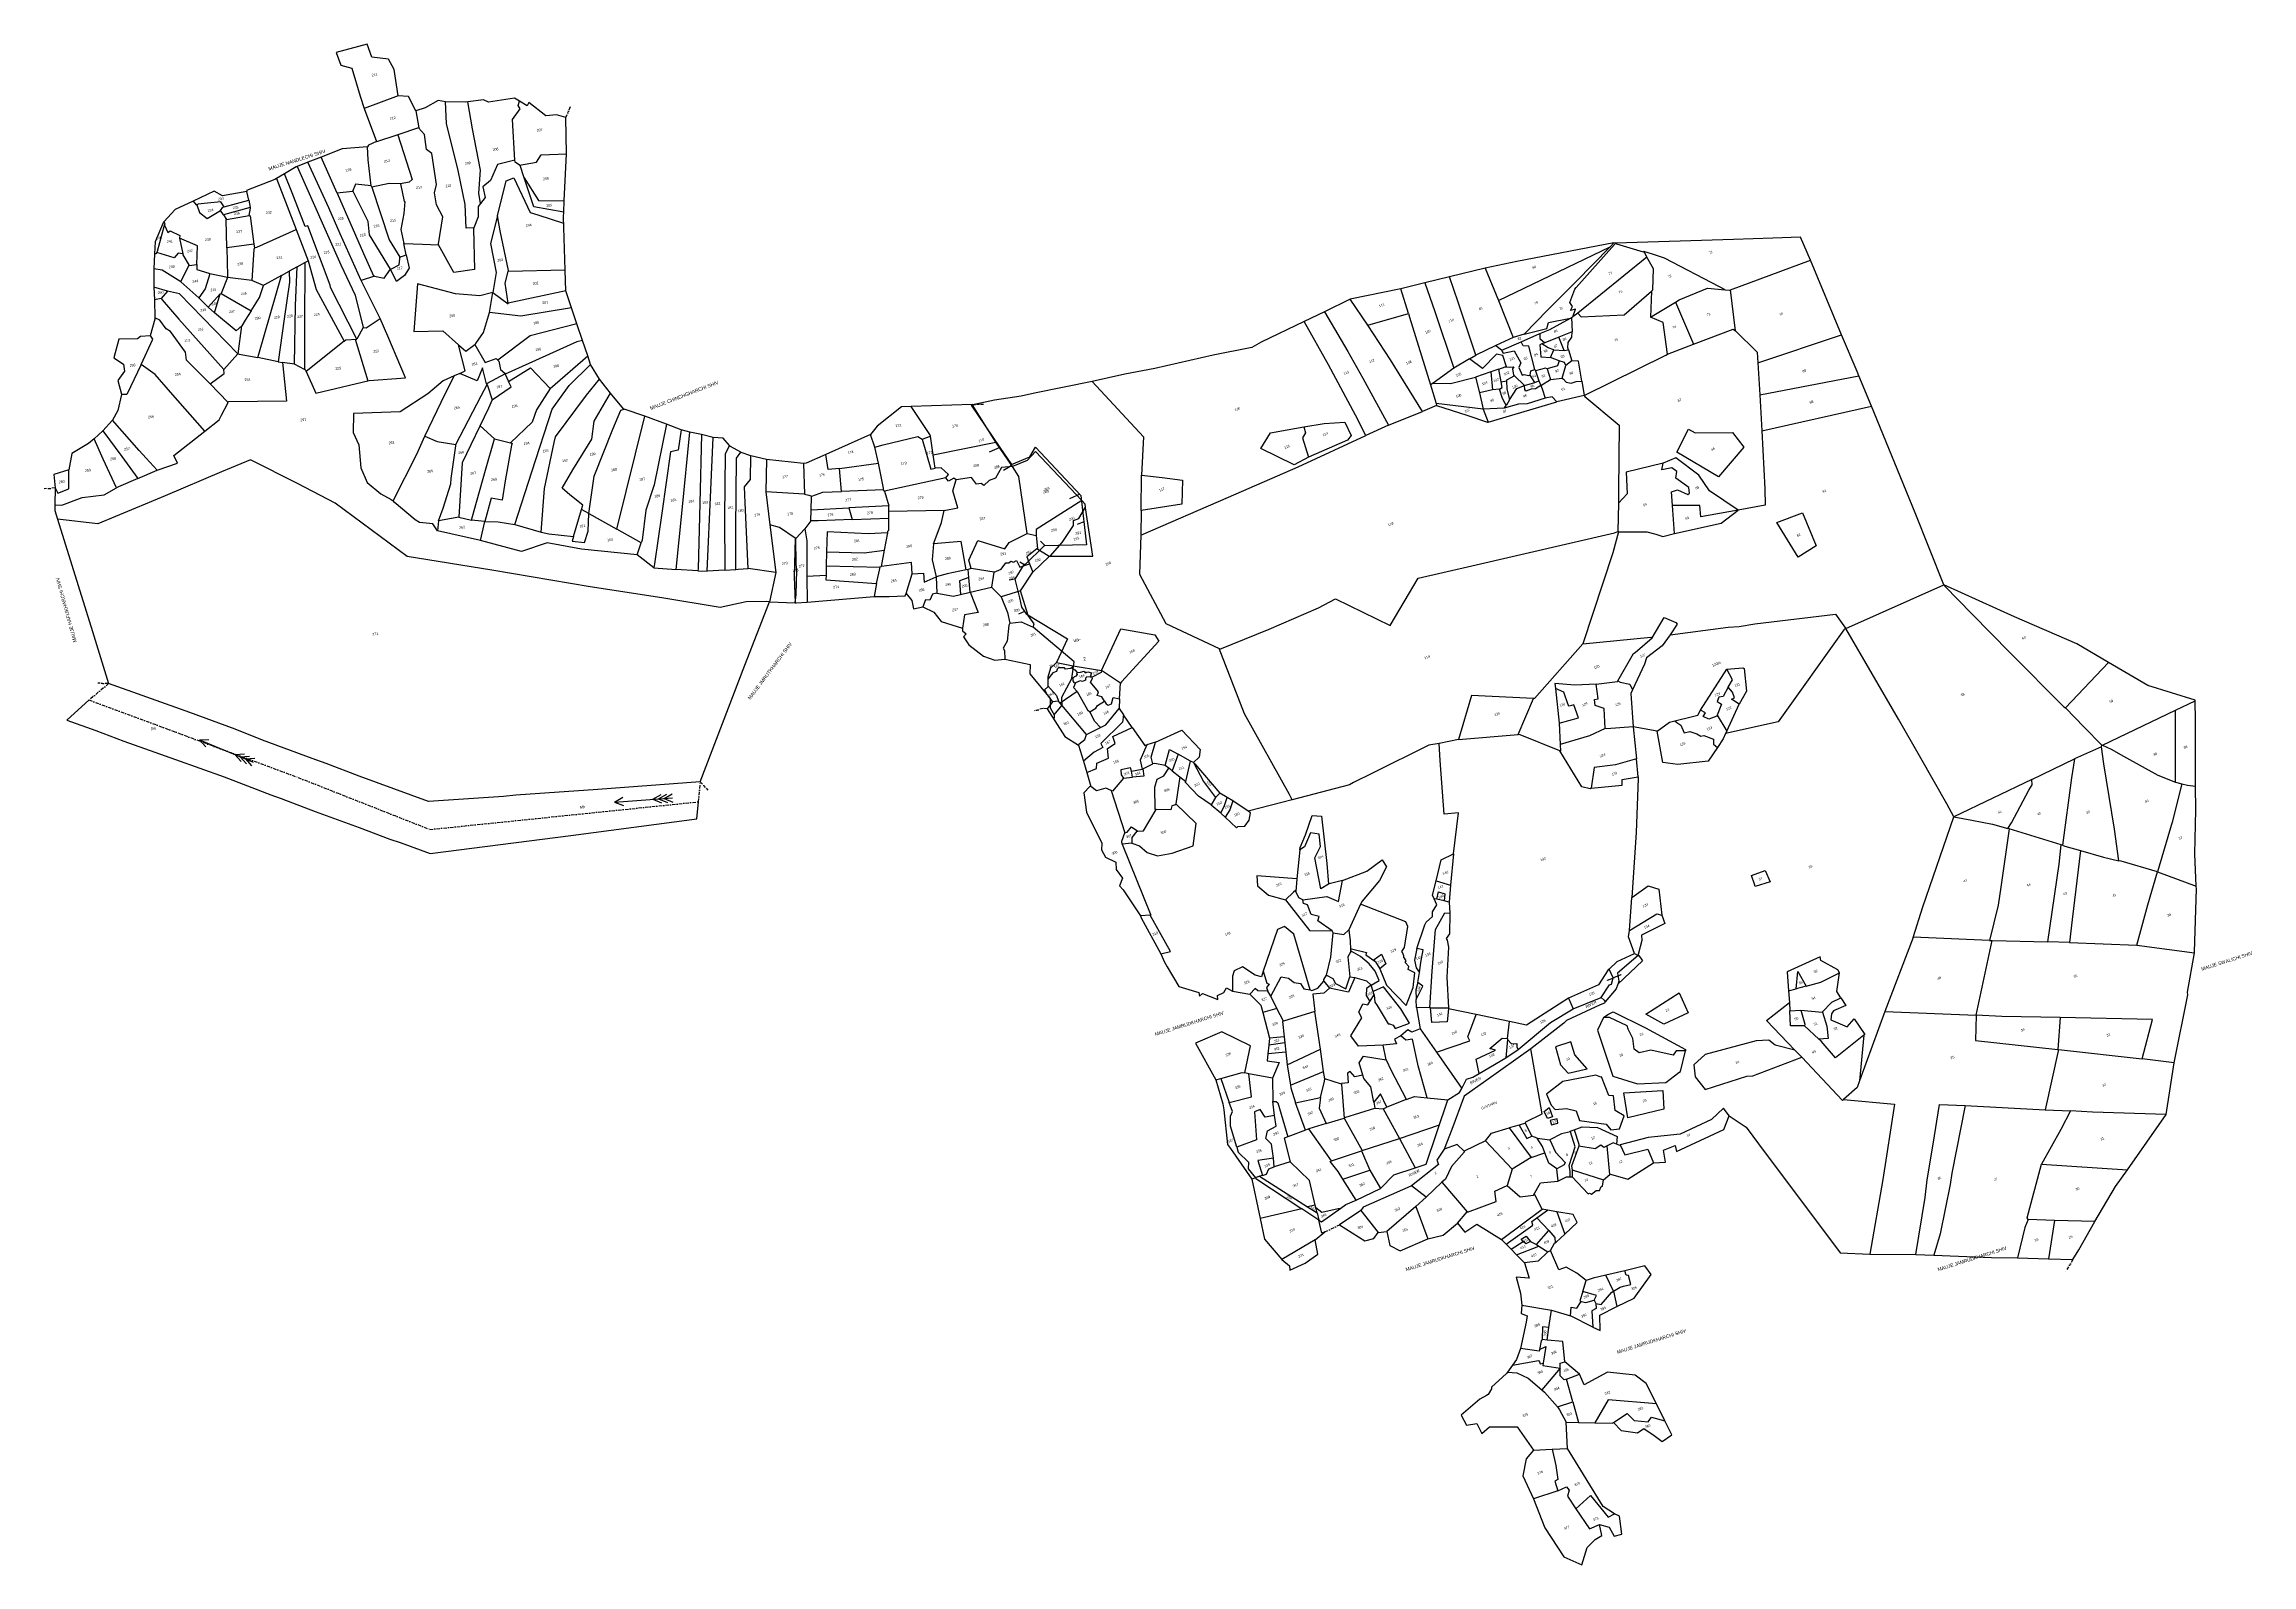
# Model space of a CAD drawing. Header units: metres. Extents: x 289258 to 292555, y 2021476 to 2023747.
import ezdxf
from ezdxf.enums import TextEntityAlignment as Align

# ---------------------------------------------------------------- set-up
doc = ezdxf.new("R2010")
doc.units = ezdxf.units.M
doc.header["$MEASUREMENT"] = 0
doc.linetypes.add('DASHDOT', pattern=[1, 0.5, -0.25, 0, -0.25])
doc.linetypes.add('DIVIDE', pattern=[1.25, 0.5, -0.25, 0, -0.25, 0, -0.25])
for name, color, linetype in [('OFF', 1, 'Continuous'), ('POLY_PARCEL', 6, 'Continuous'), ('POLY_WATER', 4, 'Continuous'), ('TEXT_MAPIN', 7, 'Continuous'), ('TEXT_MAPOUT', 7, 'Continuous'), ('TEXT_PARCEL', 7, 'Continuous'), ('V_BOUND_LINE', 7, 'Continuous'), ('V_BOUND_STREAM_LINE', 7, 'DASHDOT'), ('V_DIVIDE_LINE', 7, 'DIVIDE')]:
    doc.layers.add(name, color=color, linetype=linetype)
doc.styles.get("Standard").update_dxf_attribs({"font": 'arial.ttf'})
doc.styles.add('TEXT_MAP', font='', dxfattribs={"height": 2})
doc.styles.get('TEXT_MAP').set_extended_font_data('Kruti Dev 050')

msp = doc.modelspace()

# ---------------------------------------------------------------- linework, layer by layer
for p, q in [((289490.2, 2022707.9), (289504.2, 2022708.8)), ((289490.2, 2022707.9), (289570.3, 2022674.9)), ((289490.2, 2022707.9), (289499.4, 2022697.4)), ((289543.1, 2022686.1), (289557.1, 2022687)), ((289543.1, 2022686.1), (289552.4, 2022675.5)), ((289551, 2022682.8), (289565, 2022683.7)), ((289551, 2022682.8), (289560.3, 2022672.3)), ((289558.6, 2022679.7), (289572.6, 2022680.6)), ((289558.6, 2022679.7), (289567.9, 2022669.2)), ((290110, 2022615.1), (290122.1, 2022622.2)), ((290110, 2022615.1), (290196.5, 2022621.4)), ((290110, 2022615.1), (290123, 2022609.9)), ((290167.2, 2022619.3), (290179.3, 2022626.4)), ((290167.2, 2022619.3), (290180.2, 2022614)), ((290175.7, 2022619.9), (290187.8, 2022627)), ((290175.7, 2022619.9), (290188.7, 2022614.6)), ((290183.9, 2022620.5), (290196, 2022627.6)), ((290183.9, 2022620.5), (290196.9, 2022615.2))]:
    msp.add_line(p, q)
for points in [[(291592.3, 2022349), (291603, 2022353.3)], [(291612.3, 2022357.1), (291601.5, 2022352.7)]]:
    msp.add_lwpolyline(points)
for points in [[(291592.4, 2022348.6), (291589.9, 2022348.1), (291592.1, 2022349.4)], [(291612.1, 2022357.5), (291614.6, 2022358), (291612.4, 2022356.7)]]:
    msp.add_solid(points)
at = {"layer": 'OFF'}
for p, q in [((289325.3, 2022767.6), (289292.2, 2022737.3)), ((291666.6, 2022720.9), (291630.8, 2022727.6)), ((290232.9, 2022590.1), (290235.2, 2022615.5)), ((291478.7, 2022084.1), (291499.2, 2022091))]:
    msp.add_line(p, q, dxfattribs=at)
at = {"layer": 'POLY_PARCEL'}
for p, q in [((289786.6, 2023669.9), (289736, 2023651.3)), ((289966, 2023655.7), (289967.8, 2023662.1)), ((289813.1, 2023647.6), (289817.6, 2023622.2)), ((289859.1, 2023628.5), (289857.4, 2023661.2)), ((289897.7, 2023620.6), (289890.7, 2023661)), ((289957.3, 2023634.4), (289969.1, 2023650.8)), ((289961.1, 2023573.9), (289957.3, 2023634.4)), ((289969.1, 2023650.8), (289966, 2023655.7)), ((289754.6, 2023601.1), (289754.4, 2023601.6)), ((289786.5, 2023611.8), (289754.6, 2023601.1)), ((289816.9, 2023622), (289786.5, 2023611.8)), ((289786.5, 2023611.8), (289807.6, 2023544.9)), ((289817.6, 2023622.2), (289816.9, 2023622)), ((289826.1, 2023612), (289816.9, 2023622)), ((289829, 2023589.9), (289826.1, 2023612)), ((289876.4, 2023558.4), (289859.1, 2023628.5)), ((289909.6, 2023559), (289897.7, 2023620.6)), ((289635.8, 2023564.3), (289701.4, 2023417.7)), ((289683.2, 2023502.5), (289652, 2023570.7)), ((289695.6, 2023524.7), (289671.7, 2023578.4)), ((289741.8, 2023574.3), (289741.1, 2023593.8)), ((289746.6, 2023535.4), (289741.8, 2023574.3)), ((289837.2, 2023583.7), (289829, 2023589.9)), ((289843.8, 2023537.5), (289837.2, 2023583.7)), ((289935.1, 2023567.6), (289924.7, 2023543.3)), ((289961.1, 2023573.9), (289935.1, 2023567.6)), ((289961.5, 2023570.7), (289961.1, 2023573.9)), ((289968, 2023566.5), (289961.5, 2023570.7)), ((289968, 2023566.5), (289993.4, 2023571.1)), ((289969, 2023565.8), (289968, 2023566.5)), ((289975, 2023547.6), (289969, 2023565.8)), ((289993.4, 2023571.1), (290000.5, 2023582)), ((290000.5, 2023582), (290037.9, 2023583.3)), ((289605, 2023546.3), (289634.3, 2023470.3)), ((289628.3, 2023524.9), (289617, 2023553.7)), ((289723, 2023537.9), (289718.5, 2023527.2)), ((289746.6, 2023535.4), (289723, 2023537.9)), ((289747.5, 2023533.4), (289746.6, 2023535.4)), ((289773.2, 2023538.8), (289747.5, 2023533.4)), ((289747.5, 2023533.4), (289773.4, 2023454.9)), ((289790.1, 2023538.5), (289773.2, 2023538.8)), ((289803.2, 2023541.2), (289790.1, 2023538.5)), ((289790.1, 2023538.5), (289795.8, 2023512.2)), ((289807.6, 2023544.9), (289803.2, 2023541.2)), ((289841.1, 2023524.9), (289843.8, 2023537.5)), ((289887, 2023507.6), (289876.4, 2023558.4)), ((289907.4, 2023524.4), (289909.6, 2023559)), ((289924.7, 2023543.3), (289913.4, 2023534.1)), ((289913.4, 2023534.1), (289916.5, 2023518.1)), ((289934.9, 2023490.6), (289948.1, 2023543.2)), ((289948.1, 2023543.2), (289959.5, 2023547.5)), ((289959.5, 2023547.5), (289983.8, 2023495.5)), ((289975, 2023547.6), (289996.5, 2023513.7)), ((289989.5, 2023504.3), (289975, 2023547.6)), ((289480.7, 2023512.6), (289485.1, 2023507.4)), ((289485.1, 2023507.4), (289486.1, 2023507.1)), ((289488, 2023508), (289486.1, 2023507.1)), ((289486.1, 2023507.1), (289490.1, 2023495.8)), ((289497, 2023509.2), (289488, 2023508)), ((289522, 2023511.6), (289497, 2023509.2)), ((289501.8, 2023486.8), (289521.4, 2023498.8)), ((289521.4, 2023498.8), (289525.2, 2023503.6)), ((289526, 2023492.4), (289521.4, 2023498.8)), ((289526.9, 2023504), (289522, 2023511.6)), ((289525.2, 2023503.6), (289526.9, 2023504)), ((289566, 2023503.4), (289526, 2023492.4)), ((289526.9, 2023504), (289563.8, 2023513.9)), ((289563.8, 2023513.9), (289560.8, 2023527.3)), ((289563.8, 2023513.9), (289566, 2023503.4)), ((289564.3, 2023491.4), (289566.1, 2023502.4)), ((289566.1, 2023502.4), (289566, 2023503.4)), ((289647.8, 2023474.6), (289628.3, 2023524.9)), ((289700, 2023463.7), (289683.2, 2023502.5)), ((289718.5, 2023527.2), (289695.6, 2023524.7)), ((289695.6, 2023524.7), (289735.2, 2023434.5)), ((289719.5, 2023526.9), (289718.5, 2023527.2)), ((289742.2, 2023482.1), (289719.5, 2023526.9)), ((289796.8, 2023512.3), (289795.3, 2023494)), ((289795.8, 2023512.2), (289796.8, 2023512.3)), ((289843.8, 2023507.1), (289841.1, 2023524.9)), ((289853.6, 2023489), (289843.8, 2023507.1)), ((289888.4, 2023472.5), (289887, 2023507.6)), ((289909.6, 2023509.3), (289906, 2023504.7)), ((289906, 2023504.7), (289906.3, 2023489.1)), ((289909.6, 2023509.3), (289907.4, 2023524.4)), ((289916.5, 2023518.1), (289909.6, 2023509.3)), ((290033.9, 2023496.2), (289989.5, 2023504.3)), ((289996.5, 2023513.7), (290034.6, 2023513.1)), ((289427.2, 2023437.8), (289438.1, 2023476.9)), ((289438.7, 2023479.1), (289436.9, 2023481.7)), ((289438.1, 2023476.9), (289438.7, 2023479.1)), ((289438.1, 2023476.9), (289443, 2023466)), ((289443, 2023466), (289446.5, 2023468.3)), ((289446.5, 2023468.3), (289460.9, 2023461.6)), ((289490.1, 2023495.8), (289501.8, 2023486.8)), ((289526, 2023492.4), (289530.6, 2023485.5)), ((289529.9, 2023485.3), (289530.6, 2023485.5)), ((289530.7, 2023442.8), (289529.9, 2023485.3)), ((289530.6, 2023485.5), (289564.3, 2023491.4)), ((289564.3, 2023491.4), (289565.6, 2023490.7)), ((289565.6, 2023490.7), (289571.2, 2023448.2)), ((289575.5, 2023444.1), (289634.3, 2023470.3)), ((289634.3, 2023470.3), (289652.6, 2023423.6)), ((289651.7, 2023476), (289647.8, 2023474.6)), ((289685, 2023387.1), (289651.7, 2023476)), ((289743.8, 2023462.4), (289742.2, 2023482.1)), ((289795.3, 2023494), (289790.6, 2023470.4)), ((289790.6, 2023470.4), (289795, 2023449.6)), ((289846.8, 2023448.8), (289853.6, 2023489)), ((289899.8, 2023473), (289888.4, 2023472.5)), ((289899.8, 2023473), (289899.1, 2023471.3)), ((289899.1, 2023471.3), (289900.8, 2023410.5)), ((289906.3, 2023489.1), (289899.8, 2023473)), ((289934.9, 2023490.6), (289924.8, 2023449.5)), ((289939.3, 2023468.1), (289934.9, 2023490.6)), ((289951.5, 2023409.3), (289939.3, 2023468.1)), ((289983.8, 2023495.5), (289995.1, 2023492.2)), ((289995.1, 2023492.2), (290033.8, 2023480)), ((289424.8, 2023434.1), (289422.9, 2023433.9)), ((289426.5, 2023436), (289424.8, 2023434.1)), ((289426.5, 2023436), (289427.2, 2023437.8)), ((289452.2, 2023428), (289426.5, 2023436)), ((289458.4, 2023434.8), (289452.2, 2023428)), ((289465, 2023434), (289458.4, 2023434.8)), ((289460.9, 2023461.6), (289460.2, 2023457.5)), ((289487.3, 2023446), (289460.2, 2023457.5)), ((289460.2, 2023457.5), (289465, 2023434)), ((289465, 2023434), (289465.3, 2023432.7)), ((289465.3, 2023432.7), (289474.8, 2023416.7)), ((289486.2, 2023418.2), (289487.3, 2023446)), ((289571.2, 2023448.2), (289530.7, 2023442.8)), ((289530.7, 2023442.8), (289532.1, 2023401.3)), ((289571.5, 2023440.3), (289568.4, 2023394.4)), ((289571.2, 2023448.2), (289572.1, 2023443.1)), ((289572.1, 2023443.1), (289571.5, 2023440.3)), ((289572.1, 2023443.1), (289575.5, 2023444.1)), ((289731.7, 2023394.1), (289700, 2023463.7)), ((289735.2, 2023434.5), (289750, 2023401)), ((289775.1, 2023411.2), (289743.8, 2023462.4)), ((289773.4, 2023454.9), (289789.3, 2023428.9)), ((289789.3, 2023428.9), (289798.9, 2023432.7)), ((289798.9, 2023432.7), (289795, 2023449.6)), ((289795, 2023449.6), (289822.9, 2023448.5)), ((289798.9, 2023432.7), (289803.4, 2023412.6)), ((289822.9, 2023448.5), (289846.8, 2023447.2)), ((289846.8, 2023447.2), (289846.8, 2023448.8)), ((289869.9, 2023406.2), (289846.8, 2023447.2)), ((289924.8, 2023449.5), (289933.3, 2023406.2)), ((291429.9, 2023364.4), (291596.3, 2023444.3)), ((291596.3, 2023444.3), (291545.4, 2023392.1)), ((291546, 2023383.7), (291603.2, 2023447.8)), ((291602.2, 2023450.4), (291596.3, 2023444.3)), ((291603.2, 2023447.8), (291604.8, 2023450)), ((291604.8, 2023450), (291606, 2023448.9)), ((291606, 2023448.9), (291645.6, 2023437.2)), ((291645.6, 2023437.2), (291646.8, 2023437.7)), ((291659.6, 2023433.7), (291646.8, 2023437.7)), ((291646.8, 2023437.7), (291651.2, 2023429.1)), ((291677.8, 2023427.3), (291659.6, 2023433.7)), ((289434.2, 2023409.5), (289421.8, 2023411.5)), ((289462.2, 2023392.1), (289434.2, 2023409.5)), ((289462.2, 2023392.1), (289474.4, 2023416.6)), ((289474.4, 2023416.6), (289474.8, 2023416.7)), ((289474.8, 2023416.7), (289486.2, 2023418.2)), ((289486.2, 2023418.2), (289486.2, 2023410.5)), ((289486.2, 2023410.5), (289504.3, 2023405.2)), ((289505.7, 2023404.3), (289498.8, 2023381.7)), ((289504.3, 2023405.2), (289505.7, 2023404.3)), ((289531.7, 2023398.6), (289505.7, 2023404.3)), ((289531.7, 2023398.6), (289522.4, 2023374.8)), ((289532.1, 2023401.3), (289531.7, 2023398.6)), ((289568.4, 2023394.4), (289531.7, 2023398.6)), ((289612.5, 2023401.6), (289587.1, 2023387.7)), ((289595.7, 2023342.8), (289612.5, 2023401.6)), ((289612.5, 2023401.6), (289624.2, 2023408.3)), ((289635.8, 2023414.6), (289624.2, 2023408.3)), ((289624.2, 2023408.3), (289624.3, 2023391.6)), ((289633.5, 2023356.9), (289635.8, 2023414.6)), ((289635.8, 2023414.6), (289647.6, 2023420.8)), ((289647.6, 2023420.8), (289647.1, 2023328.3)), ((289647.6, 2023420.8), (289652.6, 2023423.6)), ((289652.6, 2023423.6), (289664.4, 2023380.8)), ((289701.4, 2023417.7), (289722.8, 2023372.3)), ((289751.2, 2023400.7), (289731.7, 2023394.1)), ((289750, 2023401), (289751.2, 2023400.7)), ((289751.2, 2023400.7), (289765.7, 2023397.7)), ((289765.7, 2023397.7), (289775.1, 2023411.2)), ((289775.1, 2023411.2), (289776.9, 2023411.5)), ((289784.4, 2023392.8), (289775.1, 2023411.2)), ((289776.9, 2023411.5), (289788.2, 2023417.4)), ((289796.1, 2023401.7), (289784.4, 2023392.8)), ((289788.2, 2023417.4), (289789.5, 2023426.5)), ((289789.5, 2023426.5), (289789.3, 2023428.9)), ((289803.4, 2023412.6), (289796.1, 2023401.7)), ((289900.8, 2023410.5), (289869.9, 2023406.2)), ((289933.3, 2023406.2), (289928.3, 2023376.2)), ((289946.6, 2023390.1), (289951.1, 2023407.7)), ((290035.9, 2023409.7), (289951.1, 2023407.7)), ((289951.1, 2023407.7), (289951.5, 2023409.3)), ((291369.5, 2023361.8), (291356.7, 2023399.4)), ((291410, 2023412.4), (291429.9, 2023364.4)), ((291651.2, 2023429.1), (291548.3, 2023345.5)), ((291661.4, 2023411.4), (291651.2, 2023429.1)), ((291660.2, 2023380), (291661.4, 2023411.4)), ((291759.9, 2023384.8), (291677.8, 2023427.3)), ((291776, 2023380.2), (291895.7, 2023424.4)), ((289442.3, 2023378.4), (289422, 2023384.3)), ((289433, 2023367.4), (289422.7, 2023365.4)), ((289442.3, 2023378.4), (289433, 2023367.4)), ((289433, 2023367.4), (289434.4, 2023365.1)), ((289460.4, 2023374), (289442.3, 2023378.4)), ((289547.3, 2023284.5), (289460.4, 2023374)), ((289489.1, 2023368.4), (289462.2, 2023392.1)), ((289498.8, 2023381.7), (289489.1, 2023368.4)), ((289489.1, 2023368.4), (289503.2, 2023354.4)), ((289503.2, 2023354.4), (289521, 2023374)), ((289512.7, 2023346.1), (289521, 2023374)), ((289521, 2023374), (289522.4, 2023374.8)), ((289522.4, 2023374.8), (289567.4, 2023348.6)), ((289567.4, 2023348.6), (289579.9, 2023368.8)), ((289585.9, 2023386.5), (289568.4, 2023394.4)), ((289579.9, 2023368.8), (289585.9, 2023386.5)), ((289587.1, 2023387.7), (289585.9, 2023386.5)), ((289624.3, 2023391.6), (289616.5, 2023336.8)), ((289664.4, 2023380.8), (289706, 2023303.6)), ((289685.6, 2023383.9), (289685, 2023387.1)), ((289725, 2023306.7), (289685.6, 2023383.9)), ((289722.8, 2023372.3), (289734.7, 2023324)), ((289759.9, 2023337.3), (289731.7, 2023394.1)), ((289815.7, 2023389.2), (289810.1, 2023318)), ((289872.2, 2023374.3), (289815.7, 2023389.2)), ((289908.9, 2023371.3), (289872.2, 2023374.3)), ((289928.3, 2023376.2), (289908.9, 2023371.3)), ((289923.2, 2023346.6), (289928.3, 2023376.2)), ((289928.3, 2023376.2), (289950.9, 2023359.1)), ((289950.8, 2023360.1), (289946.6, 2023390.1)), ((290036.9, 2023378.9), (289950.8, 2023360.1)), ((291234.7, 2023327.2), (291208.4, 2023366.2)), ((291295.2, 2023345.1), (291284.1, 2023381.6)), ((291319.8, 2023390.6), (291334.6, 2023348)), ((291545.4, 2023392.1), (291503.4, 2023350.1)), ((291536.2, 2023361.4), (291543.6, 2023381.4)), ((291543.6, 2023381.4), (291546, 2023383.7)), ((291617.3, 2023343), (291658, 2023378.1)), ((291658, 2023378.1), (291656.8, 2023339.3)), ((291658, 2023378.1), (291660.2, 2023380)), ((291693.9, 2023361.8), (291699.7, 2023365.5)), ((291699.7, 2023365.5), (291741.7, 2023382.6)), ((291741.7, 2023382.6), (291768.1, 2023380.2)), ((291768.1, 2023380.2), (291759.9, 2023384.8)), ((291768.1, 2023380.2), (291774.4, 2023379.6)), ((291774.4, 2023379.6), (291776, 2023380.2)), ((291783.5, 2023319), (291776, 2023380.2)), ((289430.9, 2023335.1), (289423.5, 2023338.6)), ((289440.2, 2023322.2), (289430.9, 2023335.1)), ((289434.4, 2023365.1), (289459.2, 2023336.2)), ((289459.2, 2023336.2), (289526.3, 2023261.4)), ((289503.2, 2023354.4), (289512.7, 2023346.1)), ((289544.9, 2023319.2), (289512.7, 2023346.1)), ((289558.3, 2023334.8), (289553.3, 2023326.5)), ((289567.4, 2023348.6), (289558.3, 2023334.8)), ((289578.9, 2023284), (289595.7, 2023342.8)), ((289616.5, 2023336.8), (289607.5, 2023272.5)), ((289631.9, 2023269.2), (289633.5, 2023356.9)), ((289739.1, 2023323.7), (289759.9, 2023337.3)), ((289771.3, 2023310.8), (289759.9, 2023337.3)), ((289914.3, 2023316.5), (289923.2, 2023346.6)), ((289969.8, 2023341.1), (289923.2, 2023346.6)), ((289950.9, 2023359.1), (289950.8, 2023360.1)), ((290045.5, 2023353.5), (289969.8, 2023341.1)), ((291175.8, 2023268.4), (291139.6, 2023332.8)), ((291170.2, 2023347.5), (291204.9, 2023287.9)), ((291234.7, 2023327.2), (291295.2, 2023345.1)), ((291295.2, 2023345.1), (291297.1, 2023339.6)), ((291297.1, 2023339.6), (291328.4, 2023238.1)), ((291334.6, 2023348), (291363.2, 2023263.4)), ((291396.1, 2023282.7), (291369.5, 2023361.8)), ((291429.9, 2023364.4), (291451.9, 2023308.8)), ((291503.4, 2023350.1), (291468, 2023313.8)), ((291504.5, 2023331.6), (291537.2, 2023337.8)), ((291506.3, 2023321.1), (291537.2, 2023337.8)), ((291540.2, 2023355.5), (291536.2, 2023361.4)), ((291537.2, 2023349.5), (291540.2, 2023355.5)), ((291545, 2023351.2), (291537.2, 2023349.5)), ((291537.2, 2023337.8), (291538.8, 2023338.7)), ((291538.8, 2023338.7), (291541, 2023340)), ((291538.8, 2023338.7), (291539.7, 2023317.3)), ((291541, 2023340), (291545, 2023351.2)), ((291548.3, 2023345.5), (291541, 2023340)), ((291548.3, 2023345.5), (291553.2, 2023339.7)), ((291553.2, 2023339.7), (291617.3, 2023343)), ((291656.8, 2023339.3), (291693.9, 2023361.8)), ((291675.7, 2023331.6), (291656.8, 2023339.3)), ((291693.9, 2023361.8), (291720.8, 2023299.1)), ((289403.2, 2023268.6), (289420.4, 2023306.5)), ((289417.6, 2023311.2), (289416.3, 2023311.6)), ((289420.4, 2023306.5), (289417.6, 2023311.2)), ((289446.7, 2023318.2), (289440.2, 2023322.2)), ((289469.1, 2023287), (289446.7, 2023318.2)), ((289553.3, 2023326.5), (289544.9, 2023319.2)), ((289548.1, 2023284.6), (289553.3, 2023326.5)), ((289647.1, 2023328.3), (289647.1, 2023261.1)), ((289706, 2023303.6), (289649.5, 2023258)), ((289706, 2023303.6), (289708.8, 2023305.5)), ((289708.8, 2023305.5), (289725, 2023306.7)), ((289722.7, 2023306.6), (289741.6, 2023244.3)), ((289734.7, 2023324), (289725, 2023306.7)), ((289734.7, 2023324), (289739.1, 2023323.7)), ((289791, 2023265.3), (289771.3, 2023310.8)), ((289810.1, 2023318), (289853.3, 2023318.8)), ((289853.3, 2023318.8), (289876.9, 2023298)), ((289901.2, 2023298.7), (289902.9, 2023299.9)), ((289902.9, 2023299.9), (289914.3, 2023316.5)), ((289983.7, 2023311.6), (289935.7, 2023275.1)), ((290053.5, 2023302.5), (289982.1, 2023270.3)), ((290053.6, 2023329.3), (289983.7, 2023311.6)), ((290062.1, 2023304.3), (290053.5, 2023302.5)), ((291268.3, 2023275.7), (291234.7, 2023327.2)), ((291451.9, 2023308.8), (291425.9, 2023297)), ((291434.9, 2023290.2), (291463.4, 2023302.4)), ((291468, 2023313.8), (291451.9, 2023308.8)), ((291463.4, 2023302.4), (291491.4, 2023314.9)), ((291466.4, 2023296.7), (291463.4, 2023302.4)), ((291468, 2023313.8), (291502.1, 2023322.7)), ((291494.6, 2023299.5), (291491.3, 2023298.2)), ((291491.4, 2023314.9), (291506.3, 2023321.1)), ((291491.4, 2023314.9), (291491.4, 2023307.4)), ((291491.4, 2023307.4), (291499, 2023301.1)), ((291499, 2023301.1), (291494.6, 2023299.5)), ((291503.7, 2023293.7), (291494.6, 2023299.5)), ((291519.9, 2023309.4), (291499, 2023301.1)), ((291502.1, 2023322.7), (291504.5, 2023331.6)), ((291539.7, 2023317.3), (291519.9, 2023309.4)), ((291527.7, 2023289.5), (291519.9, 2023309.4)), ((291533.4, 2023293.6), (291533.6, 2023301.6)), ((291533.6, 2023301.6), (291539.5, 2023309.6)), ((291539.5, 2023309.6), (291539.7, 2023317.3)), ((291682, 2023284.2), (291675.7, 2023331.6)), ((291720.8, 2023299.1), (291780.2, 2023321.7)), ((291780.2, 2023321.7), (291783.5, 2023319)), ((291783.5, 2023319), (291815.8, 2023287.3)), ((291817.1, 2023271.1), (291941.9, 2023313)), ((289403.2, 2023268.6), (289381.5, 2023223.8)), ((289423.8, 2023254), (289403.2, 2023268.6)), ((289470.8, 2023275.1), (289469.1, 2023287)), ((289506.1, 2023240), (289470.8, 2023275.1)), ((289526.3, 2023261.4), (289547.3, 2023284.5)), ((289547.3, 2023284.5), (289548.1, 2023284.6)), ((289548.1, 2023284.6), (289549.6, 2023284.1)), ((289549.6, 2023284.1), (289577, 2023278.9)), ((289577, 2023278.9), (289578.9, 2023284)), ((289607.5, 2023272.5), (289577, 2023278.9)), ((289607.5, 2023272.5), (289614.1, 2023271.7)), ((289631.9, 2023269.2), (289614.1, 2023271.7)), ((289614.1, 2023271.7), (289619.8, 2023214.1)), ((289647.1, 2023261.1), (289631.9, 2023269.2)), ((289887, 2023259.1), (289876.9, 2023298)), ((289876.9, 2023298), (289887.9, 2023288.7)), ((289887.9, 2023288.7), (289901.2, 2023298.7)), ((289901.2, 2023298.7), (289916.6, 2023271.6)), ((289916.6, 2023271.6), (289933.3, 2023277.6)), ((289933.3, 2023277.6), (289935.7, 2023275.1)), ((289935.7, 2023275.1), (289936.9, 2023273.9)), ((289936.9, 2023273.9), (289939.5, 2023261.3)), ((289982.1, 2023270.3), (289946.6, 2023254.1)), ((290013.6, 2023232.7), (290069.8, 2023281.4)), ((290042.2, 2023237.2), (290074.2, 2023268.5)), ((291216.1, 2023193.1), (291175.8, 2023268.4)), ((291204.9, 2023287.9), (291227.4, 2023248.1)), ((291316.3, 2023198.6), (291268.3, 2023275.7)), ((291386.5, 2023277.1), (291363.2, 2023263.4)), ((291386.5, 2023277.1), (291396.1, 2023282.7)), ((291406.1, 2023262.6), (291386.5, 2023277.1)), ((291425.9, 2023297), (291396.1, 2023282.7)), ((291426.6, 2023284.2), (291406.1, 2023262.6)), ((291425.9, 2023297), (291434.4, 2023290.5)), ((291436.4, 2023282), (291426.6, 2023284.2)), ((291434.4, 2023290.5), (291435.1, 2023287.9)), ((291434.4, 2023290.5), (291434.9, 2023290.2)), ((291435.1, 2023287.9), (291436.9, 2023285.7)), ((291441.6, 2023265.1), (291436.4, 2023282)), ((291436.9, 2023285.7), (291453.1, 2023289.2)), ((291453.1, 2023289.2), (291463.3, 2023271.1)), ((291463.3, 2023271.1), (291460.3, 2023264.2)), ((291475.3, 2023296.2), (291466.4, 2023296.7)), ((291483.8, 2023261.1), (291475.3, 2023296.2)), ((291491.3, 2023298.2), (291492.9, 2023280.3)), ((291492.9, 2023280.3), (291507.3, 2023279.1)), ((291517.8, 2023266.7), (291502.3, 2023262.3)), ((291512.3, 2023290.8), (291503.7, 2023293.7)), ((291507.3, 2023279.1), (291512.3, 2023290.8)), ((291520.2, 2023274.4), (291507.3, 2023279.1)), ((291512.3, 2023290.8), (291527.7, 2023289.5)), ((291520.2, 2023274.4), (291517.8, 2023266.7)), ((291528.2, 2023271.5), (291520.2, 2023274.4)), ((291524.9, 2023248.1), (291530.4, 2023267.3)), ((291527.7, 2023289.5), (291534.3, 2023290.8)), ((291530.4, 2023267.3), (291528.2, 2023271.5)), ((291539.5, 2023274.1), (291530.4, 2023267.3)), ((291534.3, 2023290.8), (291533.4, 2023293.6)), ((291534.3, 2023290.8), (291539.5, 2023274.1)), ((291549.1, 2023273.7), (291539.5, 2023274.1)), ((291554.2, 2023244), (291549.1, 2023273.7)), ((291557.9, 2023222.2), (291679.6, 2023282.4)), ((291679.6, 2023282.4), (291682, 2023284.2)), ((291682, 2023284.2), (291720.8, 2023299.1)), ((291815.8, 2023287.3), (291817.1, 2023271.1)), ((291817.1, 2023271.1), (291820.2, 2023223.6)), ((289446.8, 2023227.5), (289423.8, 2023254)), ((289506.1, 2023240), (289526.9, 2023255.2)), ((289532.4, 2023212.2), (289506.1, 2023240)), ((289526.9, 2023255.2), (289526.3, 2023261.4)), ((289648.8, 2023260.2), (289647.1, 2023261.1)), ((289649.5, 2023258), (289648.8, 2023260.2)), ((289649.5, 2023258), (289663.9, 2023225.8)), ((289663.9, 2023225.8), (289743.7, 2023244.8)), ((289743.7, 2023244.8), (289797.7, 2023248.7)), ((289797.7, 2023248.7), (289791, 2023265.3)), ((289854.2, 2023244.2), (289831.2, 2023224.9)), ((289851, 2023212.6), (289870.3, 2023251.6)), ((289870.3, 2023251.6), (289854.2, 2023244.2)), ((289878.7, 2023255.4), (289870.3, 2023251.6)), ((289878.7, 2023255.4), (289887, 2023259.1)), ((289904.7, 2023244.5), (289878.7, 2023255.4)), ((289912.9, 2023263.8), (289904.7, 2023244.5)), ((289910.6, 2023221.8), (289919.5, 2023238.8)), ((289918.5, 2023239.6), (289912.9, 2023263.8)), ((289946.3, 2023254.8), (289918.5, 2023239.6)), ((289919.5, 2023238.8), (289918.5, 2023239.6)), ((289919.5, 2023238.8), (289926.9, 2023215.8)), ((289926.9, 2023215.8), (289955.7, 2023235.4)), ((289939.5, 2023261.3), (289945.9, 2023255.6)), ((289945.9, 2023255.6), (289946.3, 2023254.8)), ((289946.3, 2023254.8), (289946.6, 2023254.1)), ((289946.6, 2023254.1), (289951.6, 2023243.1)), ((289951.6, 2023243.1), (289984.5, 2023263.5)), ((289955.7, 2023235.4), (289951.6, 2023243.1)), ((289984.5, 2023263.5), (290013.6, 2023232.7)), ((290016.7, 2023201.8), (290042.2, 2023237.2)), ((290068.1, 2023222.7), (290087.3, 2023246.6)), ((290823.3, 2023243.4), (290899.8, 2023160.8)), ((291227.4, 2023248.1), (291265.6, 2023177.9)), ((291332.4, 2023241), (291328.4, 2023238.1)), ((291328.4, 2023238.1), (291336.6, 2023210.4)), ((291363.2, 2023263.4), (291332.4, 2023241)), ((291332.4, 2023241), (291358.2, 2023240.3)), ((291358.2, 2023240.3), (291395.3, 2023249.9)), ((291418.4, 2023257.7), (291395.3, 2023249.9)), ((291395.3, 2023249.9), (291401.5, 2023226.5)), ((291430.3, 2023261.7), (291418.4, 2023257.7)), ((291418.4, 2023257.7), (291420.6, 2023230.7)), ((291430.3, 2023261.7), (291439.7, 2023265.2)), ((291433.9, 2023242.8), (291430.3, 2023261.7)), ((291431.1, 2023232), (291435.1, 2023234.4)), ((291433.9, 2023242.8), (291441.5, 2023244.5)), ((291435.1, 2023234.4), (291433.9, 2023242.8)), ((291439.7, 2023265.2), (291441.6, 2023265.1)), ((291441.7, 2023245.4), (291441.5, 2023244.5)), ((291441.5, 2023244.5), (291442.2, 2023232.1)), ((291441.6, 2023265.1), (291445.8, 2023264.9)), ((291453.5, 2023251.7), (291441.7, 2023245.4)), ((291445.8, 2023264.9), (291452.8, 2023265.2)), ((291452.8, 2023265.2), (291450.8, 2023262.1)), ((291450.8, 2023262.1), (291452, 2023252.9)), ((291452, 2023252.9), (291453.5, 2023251.7)), ((291468.7, 2023237.3), (291453.5, 2023251.7)), ((291457.4, 2023232.8), (291468.7, 2023237.3)), ((291460.3, 2023264.2), (291465, 2023252.6)), ((291465, 2023252.6), (291468, 2023253.8)), ((291468, 2023253.8), (291474.8, 2023252.3)), ((291468.7, 2023237.3), (291483.8, 2023241.9)), ((291469.1, 2023231.4), (291468.7, 2023237.3)), ((291474.8, 2023252.3), (291477, 2023252.7)), ((291477, 2023252.7), (291478.1, 2023259)), ((291483.8, 2023241.9), (291477, 2023252.7)), ((291478.1, 2023259), (291483.8, 2023261.1)), ((291483.8, 2023261.1), (291484.8, 2023259.2)), ((291483.8, 2023241.9), (291490, 2023244.3)), ((291500.1, 2023263), (291484.8, 2023259.2)), ((291484.8, 2023259.2), (291490, 2023244.3)), ((291493, 2023237.3), (291485, 2023232.3)), ((291490, 2023244.3), (291493, 2023237.3)), ((291493, 2023237.3), (291507.6, 2023246.3)), ((291493, 2023237.3), (291494.8, 2023232.5)), ((291502.3, 2023262.3), (291500.1, 2023263)), ((291502.3, 2023262.3), (291507.6, 2023246.3)), ((291507.6, 2023246.3), (291524.9, 2023248.1)), ((291524.9, 2023248.1), (291526.9, 2023246.9)), ((291526.9, 2023246.9), (291531, 2023242.4)), ((291531, 2023242.4), (291538.2, 2023240.9)), ((291538.2, 2023240.9), (291546, 2023243.1)), ((291546, 2023243.1), (291554.2, 2023244)), ((291554.2, 2023244), (291557.9, 2023222.2)), ((291820.2, 2023223.6), (291968, 2023251.9)), ((289381.5, 2023223.8), (289373.6, 2023223.7)), ((289498.1, 2023169.3), (289446.8, 2023227.5)), ((289522.9, 2023193), (289532.2, 2023211.1)), ((289532.2, 2023211.1), (289532.4, 2023212.2)), ((289533.5, 2023213), (289532.4, 2023212.2)), ((289619.8, 2023214.1), (289533.5, 2023213)), ((289831.2, 2023224.9), (289790, 2023198.1)), ((289826.7, 2023161.4), (289851, 2023212.6)), ((289872.8, 2023149.1), (289910.6, 2023221.8)), ((289921.9, 2023203.4), (289882.1, 2023121.8)), ((289926.9, 2023215.8), (289921.9, 2023203.4)), ((289986.6, 2023108.3), (290016.7, 2023201.8)), ((289993.1, 2023200.9), (289986.8, 2023182.4)), ((290013.6, 2023232.7), (289993.1, 2023200.9)), ((290021.6, 2023160.9), (290068.1, 2023222.7)), ((290079.6, 2023184.1), (290103.9, 2023225.7)), ((290107.4, 2023171.9), (290119.1, 2023200.4)), ((290119.1, 2023200.4), (290124.3, 2023202.1)), ((290580.8, 2023164.3), (290552.8, 2023205.9)), ((290642.5, 2023208), (290685.4, 2023144.6)), ((290679.4, 2023152.9), (290643.7, 2023209)), ((291337.4, 2023207.7), (291316.3, 2023198.6)), ((291407, 2023202.2), (291336.6, 2023210.4)), ((291336.6, 2023210.4), (291337.4, 2023207.7)), ((291337.4, 2023207.7), (291382.6, 2023193.2)), ((291420.6, 2023230.7), (291401.5, 2023226.5)), ((291401.5, 2023226.5), (291407, 2023202.2)), ((291438, 2023203.3), (291407, 2023202.2)), ((291407, 2023202.2), (291414.2, 2023182.6)), ((291414.2, 2023182.6), (291516.7, 2023213)), ((291431.1, 2023232), (291420.6, 2023230.7)), ((291435.7, 2023218), (291431.1, 2023232)), ((291439.5, 2023210.5), (291435.7, 2023218)), ((291459.8, 2023209.2), (291438, 2023203.3)), ((291438, 2023203.3), (291441.5, 2023208)), ((291441.5, 2023208), (291439.5, 2023210.5)), ((291446.4, 2023216), (291441.5, 2023208)), ((291442.2, 2023232.1), (291446.4, 2023216)), ((291446.4, 2023216), (291457.4, 2023232.8)), ((291472.7, 2023209.8), (291459.8, 2023209.2)), ((291470.4, 2023228.8), (291469.1, 2023231.4)), ((291478.8, 2023232), (291470.4, 2023228.8)), ((291499.3, 2023218.2), (291472.7, 2023209.8)), ((291485, 2023232.3), (291478.8, 2023232)), ((291494.8, 2023232.5), (291499.3, 2023218.2)), ((291510.1, 2023220.6), (291499.3, 2023218.2)), ((291516.7, 2023213), (291510.1, 2023220.6)), ((291557.9, 2023222.2), (291516.7, 2023213)), ((291557.9, 2023222.2), (291558.9, 2023220.9)), ((291558.9, 2023220.9), (291610, 2023177.9)), ((291820.2, 2023223.6), (291823, 2023169.7)), ((291823, 2023169.7), (291986.5, 2023206.4)), ((289345.9, 2023169.7), (289374.3, 2023131.1)), ((289399.9, 2023140.2), (289360.4, 2023185.5)), ((289451.8, 2023132.8), (289498.1, 2023169.3)), ((289498.1, 2023169.3), (289519.7, 2023185.9)), ((289519.7, 2023185.9), (289522.9, 2023193)), ((289720.3, 2023195.7), (289719.5, 2023166.9)), ((289790, 2023198.1), (289720.3, 2023195.7)), ((289930.6, 2023157.7), (289909, 2023177)), ((289986.8, 2023182.4), (289954.6, 2023151.7)), ((290076.1, 2023157.3), (290079.6, 2023184.1)), ((290079.3, 2023101.7), (290107.4, 2023171.9)), ((290113.2, 2023022.7), (290155.1, 2023191.4)), ((290187.3, 2023179.5), (290169, 2023089)), ((290209.5, 2023171.1), (290205.1, 2023140.8)), ((290210.6, 2023051.3), (290222.2, 2023167.8)), ((291089.3, 2023166.8), (291139.2, 2023175.7)), ((291139.2, 2023175.7), (291169.7, 2023180.7)), ((291139.2, 2023175.7), (291141.7, 2023166.7)), ((291169.7, 2023180.7), (291200.1, 2023182.5)), ((291200.1, 2023182.5), (291209.6, 2023162.4)), ((291231.7, 2023162.6), (291216.1, 2023193.1)), ((291265.6, 2023177.9), (291231.7, 2023162.6)), ((291265.6, 2023177.9), (291316.3, 2023198.6)), ((291382.6, 2023193.2), (291413.5, 2023182.4)), ((291413.5, 2023182.4), (291414.2, 2023182.6)), ((291610, 2023177.9), (291609.1, 2023080.2)), ((291696.2, 2023137.5), (291713.3, 2023171.9)), ((291713.3, 2023171.9), (291723.4, 2023166.5)), ((291823, 2023169.7), (291827.5, 2023082.8)), ((289346.1, 2023127.5), (289332.6, 2023157.7)), ((289410.5, 2023128.9), (289399.9, 2023140.2)), ((289719.5, 2023166.9), (289727.8, 2023148.9)), ((289727.8, 2023148.9), (289730.8, 2023114.2)), ((289779.3, 2023064.9), (289814.4, 2023134.7)), ((289814.4, 2023134.7), (289826.7, 2023161.4)), ((289826.7, 2023161.4), (289845, 2023153.8)), ((289845, 2023153.8), (289872.8, 2023149.1)), ((289865.9, 2023098.6), (289873, 2023147)), ((289873, 2023147), (289872.8, 2023149.1)), ((289917, 2023111), (289930.6, 2023157.7)), ((289930.6, 2023157.7), (289954.6, 2023151.7)), ((289955.8, 2023148.1), (289946.4, 2023094.8)), ((289954.6, 2023151.7), (289957.2, 2023151)), ((289957.2, 2023151), (289955.8, 2023148.1)), ((290005.3, 2023083.5), (290019.9, 2023152)), ((290019.9, 2023152), (290021.6, 2023160.9)), ((290047.4, 2023111.4), (290076.1, 2023157.3)), ((290193.5, 2023138.2), (290180.7, 2023046.8)), ((290205.1, 2023140.8), (290193.5, 2023138.2)), ((290239.5, 2023163.9), (290237, 2023061.4)), ((290253.8, 2023081.3), (290257.1, 2023159.8)), ((290275.2, 2023135.4), (290274.2, 2023040.8)), ((290281.6, 2023147.7), (290275.2, 2023135.4)), ((290291.9, 2023128.8), (290298.4, 2023137.6)), ((290498.4, 2023145), (290492.2, 2023164)), ((290498.4, 2023145), (290511.1, 2023148.7)), ((290503.9, 2023121.3), (290498.4, 2023145)), ((290511.1, 2023148.7), (290562.5, 2023161.2)), ((290562.5, 2023161.2), (290569.4, 2023157.2)), ((290569.4, 2023157.2), (290581.6, 2023161.6)), ((290569.4, 2023157.2), (290582.2, 2023112.6)), ((290581.6, 2023161.6), (290580.8, 2023164.3)), ((290585.6, 2023133.8), (290581.6, 2023161.6)), ((290585.6, 2023133.8), (290679.4, 2023152.9)), ((290685.4, 2023144.6), (290669.1, 2023137.5)), ((290703.9, 2023116.4), (290679.4, 2023152.9)), ((290685.4, 2023144.6), (290702.8, 2023119.5)), ((290738.5, 2023138.9), (290726.2, 2023125.2)), ((290730, 2023130.7), (290738.5, 2023145.2)), ((290738.5, 2023145.2), (290806.2, 2023073)), ((290807.5, 2023065.7), (290738.5, 2023138.9)), ((290899.8, 2023160.8), (290896.8, 2023103.2)), ((291074.9, 2023143), (291089.3, 2023166.8)), ((291124.7, 2023118.6), (291074.9, 2023143)), ((291130.5, 2023115.7), (291231.7, 2023162.6)), ((291141.7, 2023166.7), (291137.3, 2023159.3)), ((291137.3, 2023159.3), (291146.2, 2023130.2)), ((291204.1, 2023155.5), (291146.2, 2023130.2)), ((291209.6, 2023162.4), (291204.1, 2023155.5)), ((291758.1, 2023100.8), (291696.2, 2023137.5)), ((291723.4, 2023166.5), (291779, 2023167.3)), ((291796.3, 2023145.4), (291758.1, 2023100.8)), ((291779, 2023167.3), (291796.3, 2023145.4)), ((289295.1, 2023083.2), (289295, 2023111.4)), ((289366.3, 2023084.3), (289346.1, 2023127.5)), ((289374.3, 2023131.1), (289398.2, 2023098.2)), ((289398.2, 2023098.2), (289427.1, 2023110.9)), ((289427.1, 2023110.9), (289410.5, 2023128.9)), ((289427.1, 2023110.9), (289457.5, 2023121.2)), ((289522.8, 2023108.6), (289438.7, 2023072.6)), ((289457.5, 2023121.2), (289451.8, 2023132.8)), ((289566.1, 2023126.3), (289522.8, 2023108.6)), ((289636.6, 2023090.9), (289566.1, 2023126.3)), ((289730.8, 2023114.2), (289740.6, 2023092.3)), ((289882.1, 2023121.8), (289877.2, 2023040.6)), ((289900.2, 2023050.6), (289917, 2023111)), ((289960.9, 2023029.7), (289986.6, 2023108.3)), ((290031.7, 2023084.2), (290047.4, 2023111.4)), ((290071.4, 2023046), (290079.3, 2023101.7)), ((290290.8, 2023022.6), (290291.9, 2023128.8)), ((290312.7, 2023097.1), (290313.6, 2023132.4)), ((290336.6, 2023126.9), (290336, 2023078.4)), ((290392.2, 2023120.7), (290393.5, 2023075)), ((290428.9, 2023111.7), (290425.4, 2023134.2)), ((290445.9, 2023113.4), (290428.9, 2023111.7)), ((290445.9, 2023113.4), (290503.9, 2023121.3)), ((290448.8, 2023079.2), (290445.9, 2023113.4)), ((290511.5, 2023083.9), (290503.9, 2023121.3)), ((290582.2, 2023112.6), (290588.6, 2023113.7)), ((290588.6, 2023113.7), (290585.6, 2023133.8)), ((290597.4, 2023114.3), (290588.6, 2023113.7)), ((290608.7, 2023104.5), (290597.4, 2023114.3)), ((290604.5, 2023099.3), (290608.7, 2023104.5)), ((290687.6, 2023114.8), (290678.8, 2023098.9)), ((290703.9, 2023116.4), (290687.6, 2023114.8)), ((290700.4, 2023116.1), (290690.9, 2023110.5)), ((290702.8, 2023119.5), (290700.4, 2023116.1)), ((290702.8, 2023119.5), (290730, 2023130.7)), ((290726.2, 2023125.2), (290703.9, 2023116.4)), ((290713.7, 2023101.5), (290703.9, 2023116.4)), ((290726, 2023016.1), (290713.7, 2023101.5)), ((290896.1, 2023050.7), (290896.8, 2023103.2)), ((290896.8, 2023103.2), (290927.7, 2023099.9)), ((291026.6, 2023070.7), (291130.5, 2023115.7)), ((291146.2, 2023130.2), (291124.7, 2023118.6)), ((291675.7, 2023121.1), (291620.5, 2023108.1)), ((291620.5, 2023108.1), (291622, 2023075.6)), ((291673.6, 2023111.4), (291675.7, 2023121.1)), ((291688.4, 2023114.5), (291673.6, 2023111.4)), ((291694.6, 2023129.3), (291675.7, 2023121.1)), ((291696, 2023109.1), (291688.4, 2023114.5)), ((291694.5, 2023099), (291696, 2023109.1)), ((291728.8, 2023103.3), (291694.6, 2023129.3)), ((291744.7, 2023080.2), (291728.8, 2023103.3)), ((289274.5, 2023084.4), (289278.6, 2023076.6)), ((289278.6, 2023076.6), (289295.1, 2023083.2)), ((289284.4, 2023058.6), (289315.1, 2023070.2)), ((289315.1, 2023070.2), (289347.8, 2023074.2)), ((289347.8, 2023074.2), (289366.3, 2023084.3)), ((289438.7, 2023072.6), (289364.6, 2023041.7)), ((289369.2, 2023085.9), (289366.3, 2023084.3)), ((289398.2, 2023098.2), (289369.2, 2023085.9)), ((289692.6, 2023061.8), (289636.6, 2023090.9)), ((289740.6, 2023092.3), (289760.7, 2023075.4)), ((289760.7, 2023075.4), (289776.3, 2023066.9)), ((289853.8, 2023053.9), (289865.4, 2023090.3)), ((289865.4, 2023090.3), (289865.9, 2023098.6)), ((289925.8, 2023069), (289916, 2023034)), ((289942.2, 2023066.3), (289925.8, 2023069)), ((289946.4, 2023094.8), (289942.2, 2023066.3)), ((290000.3, 2023018.2), (290005.3, 2023083.5)), ((290043.3, 2023074.1), (290031.7, 2023084.2)), ((290062.3, 2023058.8), (290043.3, 2023074.1)), ((290169, 2023089), (290156.4, 2023051.2)), ((290248.4, 2022959.9), (290253.8, 2023081.3)), ((290303.9, 2023086.2), (290312.7, 2023097.1)), ((290304.9, 2023062.2), (290303.9, 2023086.2)), ((290393.5, 2023075), (290336, 2023078.4)), ((290336, 2023078.4), (290341.9, 2023029.2)), ((290393.5, 2023075), (290399.8, 2023073.3)), ((290399.8, 2023073.3), (290404.4, 2023071.9)), ((290403.4, 2023051.8), (290403.8, 2023071.1)), ((290403.8, 2023071.1), (290404.4, 2023071.9)), ((290404.4, 2023071.9), (290421.1, 2023078.2)), ((290421.1, 2023078.2), (290448.8, 2023079.2)), ((290511.7, 2023081.4), (290448.8, 2023079.2)), ((290511.7, 2023081.4), (290511.5, 2023083.9)), ((290512.9, 2023079.3), (290511.7, 2023081.4)), ((290604.5, 2023099.3), (290512.9, 2023079.3)), ((290512.9, 2023079.3), (290519.4, 2023057.7)), ((290608.7, 2023094.2), (290604.5, 2023099.3)), ((290616.6, 2023099.1), (290608.7, 2023094.2)), ((290614.9, 2023080.1), (290620.2, 2023096.4)), ((290622.7, 2023054.5), (290614.9, 2023080.1)), ((290620.2, 2023096.4), (290616.6, 2023099.1)), ((290642.8, 2023099.9), (290620.2, 2023096.4)), ((290650.2, 2023090), (290642.8, 2023099.9)), ((290657.3, 2023091.1), (290650.2, 2023090)), ((290661.4, 2023088.2), (290657.3, 2023091.1)), ((290669.4, 2023095.3), (290661.4, 2023088.2)), ((290678.8, 2023098.9), (290669.4, 2023095.3)), ((290804.5, 2023074.9), (290789.1, 2023068.1)), ((290806.2, 2023073), (290814.4, 2022999.3)), ((290895.7, 2023013.9), (291026.6, 2023070.7)), ((290927.7, 2023099.9), (290957.9, 2023095.7)), ((290957.9, 2023095.7), (290956.7, 2023060)), ((291609.1, 2023080.2), (291608.9, 2023061.6)), ((291622, 2023075.6), (291608.9, 2023061.6)), ((291688.2, 2023078.7), (291697.3, 2023081.4)), ((291689.7, 2023057.9), (291688.2, 2023078.7)), ((291714.1, 2023084.9), (291694.5, 2023099)), ((291697.3, 2023081.4), (291712.5, 2023074.4)), ((291712.5, 2023074.4), (291715.2, 2023076.4)), ((291715.2, 2023076.4), (291714.1, 2023084.9)), ((291787.8, 2023051.3), (291744.7, 2023080.2)), ((291827.5, 2023082.8), (291828, 2023058.5)), ((289274.1, 2023058.9), (289284.4, 2023058.6)), ((289338.1, 2023030.5), (289278, 2023037.8)), ((289364.6, 2023041.7), (289338.1, 2023030.5)), ((289800.2, 2022981.7), (289692.6, 2023061.8)), ((289776.3, 2023066.9), (289779.3, 2023064.9)), ((289780.6, 2023063.2), (289779.3, 2023064.9)), ((289812.3, 2023036.9), (289780.6, 2023063.2)), ((289818.4, 2023032.7), (289812.3, 2023036.9)), ((289847.2, 2023035.2), (289853.8, 2023053.9)), ((289877.2, 2023040.6), (289847.2, 2023035.2)), ((289877.2, 2023040.6), (289896.5, 2023036.1)), ((289896.5, 2023036.1), (289900.2, 2023050.6)), ((289916, 2023034), (289896.5, 2023036.1)), ((290048.8, 2023011.8), (290060.4, 2023052)), ((290060.4, 2023052), (290062.3, 2023058.8)), ((290071.4, 2023046), (290060.4, 2023052)), ((290070.4, 2023019.6), (290071.4, 2023046)), ((290071.4, 2023046), (290113.2, 2023022.7)), ((290156.4, 2023051.2), (290151, 2023006.1)), ((290180.7, 2023046.8), (290169.7, 2022971.1)), ((290201.7, 2022962.3), (290210.6, 2023051.3)), ((290237, 2023061.4), (290234.7, 2022963.7)), ((290274.2, 2023040.8), (290274.7, 2022961.3)), ((290309.6, 2022963.9), (290304.9, 2023062.2)), ((290402.8, 2023035.1), (290403.4, 2023051.8)), ((290403.4, 2023051.8), (290459.8, 2023054.8)), ((290464.5, 2023037.4), (290413.7, 2023035.1)), ((290519.4, 2023057.7), (290459.8, 2023054.8)), ((290459.8, 2023054.8), (290464.5, 2023037.4)), ((290464.5, 2023037.4), (290519.3, 2023039.1)), ((290519.3, 2023039.1), (290519.4, 2023049)), ((290519.3, 2023021.4), (290519.3, 2023039.1)), ((290519.4, 2023049), (290519.4, 2023057.7)), ((290602, 2023050.6), (290519.4, 2023049)), ((290598.1, 2023032.7), (290602, 2023050.6)), ((290602, 2023050.6), (290622.7, 2023054.5)), ((290807.5, 2023065.7), (290739.4, 2023022.4)), ((290795, 2023028.2), (290795.3, 2023035.9)), ((290795.3, 2023035.9), (290802.9, 2023038.8)), ((290802.9, 2023038.8), (290812.9, 2023055.6)), ((290812.8, 2023059.9), (290807.5, 2023065.7)), ((290812.9, 2023055.6), (290812.8, 2023059.9)), ((290812.9, 2023054.6), (290812.9, 2023055.6)), ((290823.9, 2022982.6), (290812.9, 2023054.6)), ((290896.1, 2023050.7), (290895.7, 2023013.9)), ((290956.7, 2023060), (290896.1, 2023050.7)), ((291608.9, 2023061.6), (291608.1, 2023019.1)), ((291730.3, 2023057.9), (291689.7, 2023057.9)), ((291692.6, 2023016.4), (291689.7, 2023057.9)), ((291732.1, 2023041), (291730.3, 2023057.9)), ((291787.8, 2023051.3), (291732.1, 2023041)), ((291762.5, 2023031.6), (291787.8, 2023051.3)), ((291828, 2023058.5), (291787.8, 2023051.3)), ((291845.4, 2023032.7), (291883.7, 2023047)), ((291883.7, 2023047), (291904.1, 2022998)), ((289838.3, 2023030.9), (289818.4, 2023032.7)), ((289845.7, 2023020.1), (289838.3, 2023030.9)), ((289847.2, 2023035.2), (289845.7, 2023020.1)), ((289909.8, 2023005.6), (289845.7, 2023020.1)), ((289909.8, 2023005.6), (289916, 2023034)), ((289971, 2022989.5), (289909.8, 2023005.6)), ((289916, 2023034), (289935.9, 2023033.6)), ((289935.9, 2023033.6), (289960.9, 2023029.7)), ((289960.9, 2023029.7), (290000.3, 2023018.2)), ((290000.3, 2023018.2), (290011.8, 2023016)), ((290011.8, 2023016), (290048.8, 2023011.8)), ((290048.8, 2023011.8), (290046.8, 2023004.6)), ((290046.8, 2023004.6), (290065.2, 2023003)), ((290065.2, 2023003), (290070.4, 2023019.6)), ((290149.5, 2023002.3), (290113.2, 2023022.7)), ((290151, 2023006.1), (290149.5, 2023002.3)), ((290291.2, 2022962.4), (290290.8, 2023022.6)), ((290356.3, 2023025), (290341.9, 2023029.2)), ((290341.9, 2023029.2), (290350.9, 2022957.8)), ((290379.4, 2023009.4), (290356.3, 2023025)), ((290379.4, 2023009.4), (290378.1, 2022951.7)), ((290380.4, 2023008.8), (290379.4, 2023009.4)), ((290394.2, 2023023.1), (290380.4, 2023008.8)), ((290381.3, 2022970.6), (290380.4, 2023008.8)), ((290402.8, 2023035.1), (290394.2, 2023023.1)), ((290394.2, 2023023.1), (290397.2, 2023005.5)), ((290397.2, 2023005.5), (290396.8, 2022952.5)), ((290413.7, 2023035.1), (290402.8, 2023035.1)), ((290427.2, 2023019), (290426.4, 2022988.8)), ((290488.7, 2023015.9), (290427.2, 2023019)), ((290517.7, 2023017.5), (290488.7, 2023015.9)), ((290512.8, 2022991.2), (290517.7, 2023017.5)), ((290517.7, 2023017.5), (290518.1, 2023019.8)), ((290518.1, 2023019.8), (290519.3, 2023021.4)), ((290627.3, 2023004.3), (290586.3, 2023000.9)), ((290586.3, 2023000.9), (290586.9, 2023003.2)), ((290586.9, 2023003.2), (290598.1, 2023032.7)), ((290634.7, 2022962), (290627.3, 2023004.3)), ((290639.1, 2022976.2), (290652.1, 2023005.7)), ((290652.1, 2023005.7), (290692.5, 2022993.4)), ((290692.5, 2022993.4), (290699, 2023002.7)), ((290699, 2023002.7), (290726, 2023016.1)), ((290726, 2023016.1), (290739.3, 2023013.5)), ((290739.4, 2023022.4), (290739.3, 2023013.5)), ((290739.3, 2023013.5), (290741.2, 2022994)), ((290753, 2022997.9), (290745.7, 2023004.9)), ((290760.2, 2022982.4), (290778.3, 2023002.8)), ((290778.3, 2023002.8), (290795, 2023028.2)), ((290810.6, 2023033.9), (290800.9, 2023029.9)), ((290895.7, 2023013.9), (290893.9, 2022955.6)), ((291390, 2022968.1), (291603, 2023017.5)), ((291609.2, 2023018.8), (291600.5, 2022987.5)), ((291603, 2023017.5), (291608.1, 2023019.1)), ((291608.1, 2023019.1), (291609.4, 2023019.5)), ((291609.4, 2023019.5), (291609.2, 2023018.8)), ((291609.2, 2023018.8), (291651.4, 2023018.9)), ((291651.4, 2023018.9), (291664.5, 2023015.5)), ((291664.5, 2023015.5), (291675.1, 2023011.6)), ((291675.1, 2023011.6), (291692.6, 2023016.4)), ((291692.6, 2023016.4), (291762.5, 2023031.6)), ((291877.2, 2022981), (291845.4, 2023032.7)), ((289926.4, 2022961.4), (289800.2, 2022981.7)), ((290009.1, 2023002.4), (289971, 2022989.5)), ((290060.5, 2022992.8), (290009.1, 2023002.4)), ((290143.5, 2022984.6), (290060.5, 2022992.8)), ((290143.5, 2022984.6), (290149.5, 2023002.3)), ((290168.5, 2022964.9), (290143.5, 2022984.6)), ((290169.7, 2022971.1), (290168.5, 2022964.9)), ((290382.2, 2022961.5), (290381.3, 2022970.6)), ((290426.4, 2022988.8), (290426, 2022968.2)), ((290426.4, 2022988.8), (290482.7, 2022987.4)), ((290482.7, 2022987.4), (290512.8, 2022991.2)), ((290508.3, 2022967), (290512.8, 2022991.2)), ((290553.2, 2022973.2), (290508.3, 2022967)), ((290554.1, 2022956), (290553.2, 2022973.2)), ((290586.3, 2023000.9), (290583.9, 2022976.8)), ((290583.9, 2022976.8), (290590.1, 2022951.4)), ((290642.3, 2022963.8), (290639.1, 2022976.2)), ((290687.2, 2022963.1), (290694, 2022972.7)), ((290694, 2022972.7), (290698.5, 2022972.7)), ((290698.5, 2022972.7), (290701.5, 2022974.9)), ((290701.5, 2022974.9), (290705.5, 2022973.5)), ((290705.5, 2022973.5), (290710.1, 2022975.8)), ((290720.9, 2022969.8), (290707.7, 2022947.9)), ((290710.1, 2022975.8), (290714.9, 2022965.9)), ((290720.9, 2022969.8), (290714.9, 2022973.3)), ((290714.9, 2022965.9), (290729.7, 2022971)), ((290723.1, 2022969.8), (290720.9, 2022969.8)), ((290751.5, 2022997.8), (290723.1, 2022969.8)), ((290740.6, 2022993.6), (290725.7, 2022981.6)), ((290725.7, 2022981.6), (290729.7, 2022971)), ((290729.7, 2022971), (290734.5, 2022958.3)), ((290734.5, 2022958.3), (290758.6, 2022981.9)), ((290741.2, 2022994), (290740.6, 2022993.6)), ((290758.6, 2022981.9), (290740.6, 2022993.6)), ((290814.4, 2022999.3), (290751.5, 2022997.8)), ((290758.6, 2022981.9), (290759.1, 2022982.4)), ((290759.1, 2022982.4), (290760.2, 2022982.4)), ((290760.2, 2022982.4), (290823.9, 2022982.6)), ((291600.5, 2022987.5), (291555.9, 2022851.5)), ((291904.1, 2022998), (291877.2, 2022981)), ((290073.7, 2022936.5), (289926.4, 2022961.4)), ((290168.5, 2022964.9), (290201.7, 2022962.3)), ((290234.1, 2022960.6), (290201.7, 2022962.3)), ((290234.7, 2022963.7), (290234.1, 2022960.6)), ((290234.1, 2022960.6), (290248.4, 2022959.9)), ((290274.7, 2022961.3), (290248.4, 2022959.9)), ((290274.7, 2022961.3), (290291.2, 2022962.4)), ((290291.2, 2022962.4), (290294.7, 2022963.1)), ((290294.7, 2022963.1), (290309.6, 2022963.9)), ((290350.9, 2022957.8), (290309.6, 2022963.9)), ((290350.9, 2022957.8), (290341, 2022914.4)), ((290378.1, 2022951.7), (290379.8, 2022912.6)), ((290381.3, 2022925), (290382.2, 2022961.5)), ((290396.8, 2022952.5), (290425.7, 2022954.2)), ((290396.8, 2022952.5), (290397.3, 2022913.9)), ((290425.7, 2022954.2), (290425.6, 2022947.3)), ((290425.6, 2022947.3), (290501.2, 2022941.5)), ((290426, 2022968.2), (290425.7, 2022954.2)), ((290426, 2022968.2), (290506.4, 2022965.9)), ((290501.2, 2022941.5), (290497.4, 2022922.1)), ((290501.2, 2022941.5), (290506.4, 2022965.9)), ((290506.4, 2022965.9), (290506.8, 2022967.7)), ((290506.8, 2022967.7), (290508.3, 2022967)), ((290545.2, 2022926.6), (290554.1, 2022956)), ((290554.1, 2022956), (290571.2, 2022956.8)), ((290571.2, 2022956.8), (290572.2, 2022943.8)), ((290572.2, 2022943.8), (290590.1, 2022951.4)), ((290606.7, 2022956), (290590.1, 2022951.4)), ((290590.1, 2022951.4), (290591, 2022927.3)), ((290634.7, 2022962), (290606.7, 2022956)), ((290638.7, 2022950.6), (290625.1, 2022945.4)), ((290625.1, 2022945.4), (290626.3, 2022925.3)), ((290637.7, 2022962.6), (290634.7, 2022962)), ((290642.3, 2022963.8), (290637.7, 2022962.6)), ((290638.7, 2022950.6), (290637.7, 2022962.6)), ((290640.7, 2022928.8), (290638.7, 2022950.6)), ((290676.8, 2022958.6), (290642.3, 2022963.8)), ((290673.3, 2022936.3), (290676.8, 2022958.6)), ((290676.8, 2022958.6), (290687.2, 2022963.1)), ((290707.7, 2022947.9), (290699, 2022946.5)), ((290707.7, 2022947.9), (290714.5, 2022920.1)), ((290716.2, 2022930.6), (290734.5, 2022958.3)), ((290893.9, 2022955.6), (290933.2, 2022881.8)), ((291268.2, 2022878.7), (291310, 2022949.5)), ((291310, 2022949.5), (291390, 2022968.1)), ((291948.6, 2022874.3), (292094.8, 2022939.7)), ((292094.8, 2022939.7), (292096.3, 2022937.4)), ((292096.3, 2022937.4), (292136.5, 2022896.5)), ((290180.5, 2022920.4), (290073.7, 2022936.5)), ((290267.7, 2022905.8), (290180.5, 2022920.4)), ((290306.3, 2022914.4), (290267.7, 2022905.8)), ((290336.6, 2022914.9), (290306.3, 2022914.4)), ((290341, 2022914.4), (290336.6, 2022914.9)), ((290379.8, 2022912.6), (290381.3, 2022925)), ((290574, 2022917), (290570.2, 2022906.9)), ((290580.6, 2022916.9), (290574, 2022917)), ((290584.5, 2022925.8), (290580.6, 2022916.9)), ((290591, 2022927.3), (290584.5, 2022925.8)), ((290591, 2022927.3), (290616, 2022922.9)), ((290616, 2022922.9), (290626.3, 2022925.3)), ((290626.3, 2022925.3), (290640.7, 2022928.8)), ((290640.7, 2022928.8), (290672.6, 2022936.1)), ((290640.7, 2022928.8), (290652.8, 2022898.5)), ((290672.6, 2022936.1), (290673.3, 2022936.3)), ((290687.2, 2022921.8), (290672.6, 2022936.1)), ((290716.2, 2022930.6), (290687.2, 2022921.8)), ((290687.2, 2022921.8), (290696.6, 2022898.1)), ((290714.5, 2022920.1), (290717.6, 2022906.2)), ((290727.7, 2022893.7), (290716.2, 2022930.6)), ((290717.6, 2022906.2), (290724.5, 2022896.3)), ((291087.1, 2022873.4), (291160.9, 2022905)), ((291160.9, 2022905), (291186.6, 2022918.5)), ((291186.6, 2022918.5), (291268.2, 2022878.7)), ((290632.3, 2022894.7), (290629.4, 2022874.8)), ((290652.8, 2022898.5), (290632.3, 2022894.7)), ((290698.7, 2022879.4), (290696.2, 2022855.4)), ((290696.6, 2022898.1), (290700, 2022882.1)), ((290700, 2022882.1), (290698.7, 2022879.4)), ((290700, 2022882.1), (290717, 2022884.4)), ((290722, 2022899.9), (290713.1, 2022896)), ((290717, 2022884.4), (290734.9, 2022876.4)), ((290724.5, 2022896.3), (290786.4, 2022858.9)), ((290736.2, 2022881.3), (290727.7, 2022893.7)), ((290734.9, 2022876.4), (290736.2, 2022881.3)), ((290796.4, 2022824.4), (290734.9, 2022876.4)), ((290837.1, 2022811.7), (290866, 2022873.9)), ((290866, 2022873.9), (290916.5, 2022864.7)), ((290933.2, 2022881.8), (291012.6, 2022844.3)), ((291013.7, 2022843.7), (291087.1, 2022873.4)), ((291659, 2022860.5), (291677.4, 2022890.7)), ((291677.4, 2022890.7), (291694.8, 2022883.3)), ((291696.6, 2022880.6), (291685.9, 2022865.1)), ((291685.9, 2022865.1), (291772.8, 2022876.2)), ((291694.8, 2022883.3), (291696.6, 2022880.6)), ((291772.8, 2022876.2), (291789.3, 2022877.6)), ((291789.3, 2022877.6), (291812.4, 2022881.2)), ((291812.4, 2022881.2), (291933.2, 2022895.8)), ((291945.3, 2022872.2), (291847.5, 2022735)), ((291933.2, 2022895.8), (291948, 2022875.1)), ((291948, 2022875.1), (291945.3, 2022872.2)), ((291948, 2022875.1), (291948.6, 2022874.3)), ((292027.2, 2022739), (291948.6, 2022874.3)), ((292136.5, 2022896.5), (292194, 2022838)), ((290696.2, 2022855.4), (290690.1, 2022844.8)), ((290690.1, 2022844.8), (290692, 2022841.3)), ((290692, 2022841.3), (290692.7, 2022828.6)), ((290786.4, 2022858.9), (290769.9, 2022823.4)), ((290922.6, 2022855.4), (290866.9, 2022794.9)), ((290916.5, 2022864.7), (290922.6, 2022855.4)), ((291050.7, 2022747.1), (291012.6, 2022844.3)), ((291012.6, 2022844.3), (291013.7, 2022843.7)), ((291555.9, 2022851.5), (291483.3, 2022770)), ((291555.9, 2022851.5), (291657.4, 2022861.2)), ((291631.3, 2022836.9), (291634, 2022838.7)), ((291634, 2022838.7), (291659, 2022860.5)), ((291674.4, 2022848.7), (291651, 2022830.6)), ((291657.4, 2022861.2), (291659, 2022860.5)), ((291685.9, 2022865.1), (291674.4, 2022848.7)), ((292194, 2022838), (292274, 2022757.6)), ((290761, 2022815.3), (290756.7, 2022801.8)), ((290764.1, 2022808), (290756.8, 2022798.9)), ((290769.9, 2022823.4), (290761, 2022815.3)), ((290770, 2022810.2), (290764.1, 2022808)), ((290769.9, 2022823.4), (290794.6, 2022818.7)), ((290770.8, 2022813.4), (290770, 2022810.2)), ((290773, 2022815.8), (290770.8, 2022813.4)), ((290781.6, 2022815.4), (290773, 2022815.8)), ((290783.3, 2022813.6), (290781.6, 2022815.4)), ((290790.2, 2022814.8), (290783.3, 2022813.6)), ((290792.3, 2022815.7), (290790.2, 2022814.8)), ((290794.6, 2022818.7), (290792.3, 2022815.7)), ((290792.3, 2022815.7), (290797.2, 2022812.7)), ((290792.9, 2022799.7), (290796.4, 2022824.4)), ((290794.6, 2022818.7), (290837.1, 2022811.7)), ((290797.2, 2022812.7), (290800.6, 2022808.6)), ((290800.5, 2022805.6), (290798.8, 2022803.4)), ((290800.6, 2022808.6), (290799.5, 2022808)), ((290799.5, 2022808), (290800.5, 2022805.6)), ((290800.6, 2022808.6), (290805.6, 2022809.1)), ((290805.6, 2022809.1), (290811.2, 2022810.7)), ((290811.2, 2022810.7), (290812.7, 2022808.3)), ((290812.7, 2022808.3), (290816.6, 2022809.8)), ((290816.6, 2022809.8), (290822.2, 2022808.3)), ((290822.2, 2022808.3), (290820.1, 2022801.8)), ((290836.5, 2022808.9), (290823.2, 2022801.6)), ((290837.1, 2022811.7), (290836.5, 2022808.9)), ((290865.4, 2022792.5), (290837.1, 2022811.7)), ((291607.9, 2022796), (291631.3, 2022836.9)), ((291647.6, 2022821), (291630.1, 2022783)), ((291651, 2022830.6), (291647.6, 2022821)), ((291731.6, 2022752.4), (291770.6, 2022813.6)), ((291770.6, 2022813.6), (291794.8, 2022815.5)), ((291779.2, 2022797.7), (291770.6, 2022813.6)), ((291794.8, 2022815.5), (291796.5, 2022814.6)), ((291796.5, 2022814.6), (291799.9, 2022780.9)), ((292276.5, 2022756), (292340.5, 2022823.8)), ((290756.9, 2022787), (290751.9, 2022782.8)), ((290751.9, 2022782.8), (290756.1, 2022775.4)), ((290756.1, 2022775.4), (290763.9, 2022765)), ((290756.7, 2022801.8), (290756.8, 2022798.9)), ((290756.8, 2022798.9), (290756.9, 2022788.8)), ((290756.9, 2022788.8), (290769.9, 2022774.4)), ((290756.9, 2022788.8), (290756.9, 2022787)), ((290769.9, 2022774.4), (290772.7, 2022765.7)), ((290800.5, 2022780.2), (290775.3, 2022762.9)), ((290778, 2022771.9), (290792.9, 2022799.7)), ((290778.3, 2022759.7), (290778, 2022771.9)), ((290794.4, 2022800.5), (290794.2, 2022796.2)), ((290794.2, 2022796.2), (290795.8, 2022793.7)), ((290798.8, 2022803.4), (290794.4, 2022800.5)), ((290798, 2022793), (290795.3, 2022786.4)), ((290795.3, 2022786.4), (290800.5, 2022780.2)), ((290795.8, 2022793.7), (290798, 2022793)), ((290805, 2022796), (290798, 2022793)), ((290800.5, 2022780.2), (290816.1, 2022752.9)), ((290808.7, 2022795.3), (290805, 2022796)), ((290812.9, 2022797.3), (290808.7, 2022795.3)), ((290815, 2022802.2), (290812.9, 2022800.3)), ((290812.9, 2022800.3), (290812.9, 2022797.3)), ((290820.1, 2022801.8), (290815, 2022802.2)), ((290823.2, 2022801.6), (290820.1, 2022801.8)), ((290820.7, 2022794.4), (290823.4, 2022799.6)), ((290832.3, 2022779.6), (290820.7, 2022794.4)), ((290823.4, 2022799.6), (290823.2, 2022801.6)), ((290830.3, 2022774.1), (290832.3, 2022779.6)), ((290837.3, 2022772.5), (290830.3, 2022774.1)), ((290841.3, 2022765.8), (290837.3, 2022772.5)), ((290864.1, 2022769.4), (290865.4, 2022792.5)), ((290866.9, 2022794.9), (290865.4, 2022792.5)), ((291389.5, 2022774.2), (291369.9, 2022708.7)), ((291481.8, 2022770), (291389.5, 2022774.2)), ((291543.9, 2022789.6), (291513.9, 2022792.3)), ((291513.9, 2022792.3), (291514.7, 2022785)), ((291527.5, 2022779.3), (291514.7, 2022785)), ((291514.7, 2022785), (291520.2, 2022733.1)), ((291533.7, 2022760.4), (291527.5, 2022779.3)), ((291575.8, 2022791), (291543.9, 2022789.6)), ((291575.8, 2022791), (291607.5, 2022795.3)), ((291578.6, 2022769.3), (291575.8, 2022791)), ((291607.5, 2022795.3), (291607.9, 2022796)), ((291607.9, 2022796), (291611.3, 2022794.3)), ((291611.3, 2022794.3), (291626.1, 2022791.1)), ((291626.1, 2022791.1), (291630.1, 2022783)), ((291630.1, 2022783), (291627.4, 2022777.3)), ((291627.4, 2022777.3), (291630.8, 2022727.6)), ((291759, 2022772), (291756.1, 2022765.4)), ((291765.4, 2022773), (291759, 2022772)), ((291772.8, 2022786.7), (291765.4, 2022773)), ((291772.8, 2022786.7), (291779.2, 2022797.7)), ((291779.3, 2022779.2), (291772.8, 2022786.7)), ((291782, 2022771), (291779.3, 2022779.2)), ((291799.9, 2022780.9), (291789.3, 2022761.2)), ((290763.9, 2022765), (290758.9, 2022758.5)), ((290772.7, 2022765.7), (290763.9, 2022765)), ((290766.4, 2022745.5), (290778.3, 2022759.7)), ((290775.3, 2022762.9), (290772.7, 2022765.7)), ((290814.6, 2022716), (290775.3, 2022762.9)), ((290816.1, 2022752.9), (290819.7, 2022749.9)), ((290819.7, 2022749.9), (290828.3, 2022755.3)), ((290826.8, 2022735.6), (290819.7, 2022749.9)), ((290828.3, 2022755.3), (290830.9, 2022759.5)), ((290830.9, 2022759.5), (290841.3, 2022765.8)), ((290841.3, 2022765.8), (290843.8, 2022762.1)), ((290843.6, 2022730.4), (290863.2, 2022754.8)), ((290843.8, 2022762.1), (290847, 2022759.9)), ((290847, 2022759.9), (290852, 2022762)), ((290852, 2022762), (290854.3, 2022771.4)), ((290854.3, 2022771.4), (290864.1, 2022769.4)), ((290864.1, 2022769.4), (290863.2, 2022754.8)), ((290863.2, 2022754.8), (290870, 2022745.2)), ((290870, 2022745.2), (290868.5, 2022734.4)), ((290882.7, 2022726.5), (290870, 2022745.2)), ((291117.5, 2022626.6), (291050.7, 2022747.1)), ((291459.4, 2022715.9), (291481.8, 2022770)), ((291483.3, 2022770), (291481.8, 2022770)), ((291520.2, 2022733.1), (291549.1, 2022741.1)), ((291535.3, 2022758.3), (291533.7, 2022760.4)), ((291542.4, 2022760.2), (291535.3, 2022758.3)), ((291549.1, 2022741.1), (291542.4, 2022760.2)), ((291573.2, 2022768.1), (291578.6, 2022769.3)), ((291574.1, 2022759.6), (291573.2, 2022768.1)), ((291587.8, 2022754.7), (291574.1, 2022759.6)), ((291589.3, 2022724.8), (291587.8, 2022754.7)), ((291685.2, 2022734.7), (291727.2, 2022745.1)), ((291727.2, 2022745.1), (291731.6, 2022752.4)), ((291738.7, 2022748.2), (291731.6, 2022752.4)), ((291735.6, 2022743), (291738.7, 2022748.2)), ((291743.8, 2022738.8), (291735.6, 2022743)), ((291756, 2022743.6), (291743.8, 2022738.8)), ((291756.5, 2022744.9), (291756, 2022743.6)), ((291756.1, 2022765.4), (291762.9, 2022761.4)), ((291762.9, 2022761.4), (291756.5, 2022744.9)), ((291756.5, 2022744.9), (291770.6, 2022721.2)), ((291770.6, 2022721.2), (291789.3, 2022761.2)), ((291777.6, 2022769), (291782, 2022771)), ((291789.3, 2022761.2), (291777.6, 2022769)), ((292060.6, 2022680.5), (292027.2, 2022739)), ((292274, 2022757.6), (292276.5, 2022756)), ((292276.5, 2022756), (292304.3, 2022726.8)), ((292331.8, 2022700.2), (292440.6, 2022752.4)), ((292440.6, 2022752.4), (292470.1, 2022766.5)), ((292440.8, 2022644.9), (292440.6, 2022752.4)), ((290802.9, 2022701.8), (290812, 2022708.4)), ((290812, 2022708.4), (290814.6, 2022716)), ((290814.6, 2022716), (290835.3, 2022726.5)), ((290835.3, 2022726.5), (290826.8, 2022735.6)), ((290835.3, 2022726.5), (290843.6, 2022730.4)), ((290868.5, 2022734.4), (290836.1, 2022702.5)), ((290854.1, 2022713), (290882.7, 2022726.5)), ((290857.4, 2022702.4), (290854.1, 2022713)), ((290882.7, 2022726.5), (290901.9, 2022699.7)), ((290917.8, 2022704.6), (290956.8, 2022722.5)), ((290956.8, 2022722.5), (290984.1, 2022693.5)), ((291369.9, 2022708.7), (291341.4, 2022702.5)), ((291369.9, 2022708.7), (291459.4, 2022715.9)), ((291462.2, 2022715.7), (291459.4, 2022715.9)), ((291521.5, 2022691.7), (291462.2, 2022715.7)), ((291520.2, 2022733.1), (291521.9, 2022701.1)), ((291565.7, 2022714.2), (291521.9, 2022701.1)), ((291589.3, 2022724.8), (291565.7, 2022714.2)), ((291591.1, 2022724.4), (291589.3, 2022724.8)), ((291630.8, 2022727.6), (291591.1, 2022724.4)), ((291630.8, 2022727.6), (291635.8, 2022679.5)), ((291666.6, 2022720.9), (291685.2, 2022734.7)), ((291675, 2022674.3), (291666.6, 2022720.9)), ((291693.1, 2022736.6), (291695.9, 2022734)), ((291695.9, 2022734), (291701.8, 2022729.9)), ((291701.8, 2022729.9), (291707.2, 2022718.5)), ((291707.2, 2022718.5), (291715.3, 2022720.6)), ((291715.3, 2022720.6), (291725.9, 2022717.2)), ((291725.9, 2022717.2), (291731.7, 2022713.8)), ((291731.7, 2022713.8), (291736.5, 2022714.8)), ((291736.5, 2022714.8), (291751, 2022708.9)), ((291751, 2022708.9), (291751, 2022701.8)), ((291765.4, 2022709.8), (291756.6, 2022696.6)), ((291768.9, 2022717.4), (291765.4, 2022709.8)), ((291847.5, 2022735), (291768.9, 2022717.4)), ((291770.6, 2022721.2), (291768.9, 2022717.4)), ((292304.3, 2022726.8), (292330.7, 2022700)), ((290802.7, 2022699.9), (290802.9, 2022701.8)), ((290825.8, 2022689.8), (290810, 2022676.4)), ((290838.8, 2022696.8), (290825.8, 2022689.8)), ((290829.4, 2022665.3), (290830, 2022673.1)), ((290830, 2022673.1), (290847.2, 2022680.8)), ((290836.1, 2022702.5), (290838.8, 2022696.8)), ((290845.9, 2022695), (290857.4, 2022702.4)), ((290847.2, 2022680.8), (290845.9, 2022695)), ((290904.7, 2022700.4), (290894.6, 2022677.6)), ((290894.6, 2022677.6), (290897.9, 2022664.3)), ((290901.9, 2022699.7), (290904.7, 2022700.4)), ((290917.8, 2022704.6), (290904.7, 2022700.4)), ((290911.3, 2022682.2), (290917.8, 2022704.6)), ((290913.7, 2022672.4), (290911.3, 2022682.2)), ((290932.3, 2022669.9), (290938.6, 2022693.7)), ((290938.6, 2022693.7), (290951.6, 2022686.9)), ((290951.6, 2022686.9), (290942.7, 2022661.6)), ((290969.8, 2022676), (290951.6, 2022686.9)), ((290962.9, 2022645.8), (290969.8, 2022676)), ((290974.6, 2022674), (290969.8, 2022676)), ((290982.6, 2022682.2), (290974.6, 2022674)), ((290974.6, 2022674), (290976.6, 2022672.4)), ((290974.6, 2022674), (290989.3, 2022646)), ((290984.1, 2022693.5), (290982.6, 2022682.2)), ((291326, 2022699.9), (291241.4, 2022658.1)), ((291341.4, 2022702.5), (291326, 2022699.9)), ((291342.9, 2022677.3), (291341.4, 2022702.5)), ((291348.6, 2022597.2), (291342.9, 2022677.3)), ((291554.1, 2022637.7), (291521.5, 2022691.7)), ((291522.4, 2022691.3), (291521.5, 2022691.7)), ((291521.9, 2022701.1), (291522.4, 2022691.3)), ((291635.8, 2022679.5), (291604.5, 2022670.5)), ((291638.3, 2022652.7), (291635.8, 2022679.5)), ((291697.8, 2022671.4), (291675, 2022674.3)), ((291743.1, 2022676.1), (291697.8, 2022671.4)), ((291756.6, 2022696.6), (291743.1, 2022676.1)), ((291751, 2022701.8), (291756.6, 2022696.6)), ((292099.4, 2022612.3), (292060.6, 2022680.5)), ((292226.1, 2022648.7), (292289.8, 2022679.7)), ((292289.8, 2022679.7), (292285.5, 2022651.2)), ((292330.1, 2022697.8), (292289.8, 2022679.7)), ((292330.1, 2022697.8), (292330.7, 2022700)), ((292333.9, 2022672.1), (292330.1, 2022697.8)), ((292330.7, 2022700), (292331.8, 2022700.2)), ((292331.8, 2022700.2), (292344.4, 2022694)), ((292344.4, 2022694), (292363, 2022683.5)), ((292363, 2022683.5), (292414.3, 2022655.5)), ((290815.2, 2022659.5), (290829.4, 2022665.3)), ((290869.8, 2022650.8), (290853.6, 2022631.5)), ((290880.4, 2022666.3), (290865.8, 2022663.2)), ((290865.8, 2022663.2), (290866.4, 2022655.6)), ((290866.4, 2022655.6), (290869.8, 2022650.8)), ((290869.8, 2022650.8), (290883.5, 2022652.3)), ((290881.7, 2022661.2), (290880.4, 2022666.3)), ((290881.7, 2022661.2), (290897.9, 2022664.3)), ((290883.5, 2022652.3), (290881.7, 2022661.2)), ((290900.1, 2022653.9), (290883.5, 2022652.3)), ((290897.9, 2022664.3), (290898.9, 2022664.8)), ((290898.9, 2022664.8), (290913.7, 2022672.4)), ((290898.9, 2022664.8), (290900.1, 2022653.9)), ((290916.5, 2022672.7), (290913.7, 2022672.4)), ((290916.4, 2022637.4), (290920.3, 2022649.1)), ((290932.3, 2022669.9), (290916.5, 2022672.7)), ((290920.3, 2022649.1), (290930.2, 2022654.2)), ((290930.2, 2022654.2), (290937.7, 2022665.6)), ((290937.7, 2022665.6), (290932.3, 2022669.9)), ((290942.7, 2022661.6), (290937.7, 2022665.6)), ((290942.7, 2022661.6), (290953.8, 2022652.8)), ((290953.8, 2022652.8), (290947.8, 2022612.3)), ((290953.8, 2022652.8), (290962.9, 2022645.8)), ((290962.6, 2022644.6), (290962.9, 2022645.8)), ((290981.9, 2022624.1), (290962.6, 2022644.6)), ((290976.6, 2022672.4), (291013.7, 2022628.5)), ((290989.3, 2022646), (291007.4, 2022622)), ((291207.1, 2022640.9), (291121.6, 2022618.6)), ((291213.4, 2022644.5), (291207.1, 2022640.9)), ((291241.4, 2022658.1), (291213.4, 2022644.5)), ((291572.6, 2022667), (291568.2, 2022635.9)), ((291568.2, 2022635.9), (291614.5, 2022640.4)), ((291604.5, 2022670.5), (291572.6, 2022667)), ((291614.5, 2022648.7), (291638.3, 2022652.7)), ((291614.5, 2022640.4), (291614.5, 2022648.7)), ((291638.5, 2022650.4), (291635.1, 2022569.7)), ((291638.3, 2022652.7), (291638.5, 2022650.4)), ((292226.1, 2022648.7), (292109.6, 2022593.1)), ((292221.7, 2022633), (292226.7, 2022640.7)), ((292226.7, 2022640.7), (292226.1, 2022648.7)), ((292285.5, 2022651.2), (292271.8, 2022550.7)), ((292349.6, 2022574.6), (292333.9, 2022672.1)), ((292414.3, 2022655.5), (292440.8, 2022644.9)), ((292450.2, 2022642.5), (292435.5, 2022585)), ((292440.8, 2022644.9), (292450.2, 2022642.5)), ((292450.2, 2022642.5), (292458.7, 2022640.4)), ((292458.7, 2022640.4), (292470.6, 2022638.9)), ((290829.6, 2022631.9), (290821.2, 2022638.4)), ((290843.3, 2022635.9), (290829.6, 2022631.9)), ((290851.3, 2022632.5), (290843.3, 2022635.9)), ((290851.3, 2022632.5), (290871.8, 2022569.1)), ((290853.6, 2022631.5), (290851.3, 2022632.5)), ((290917.1, 2022603.9), (290916.4, 2022637.4)), ((290942.2, 2022609.6), (290940.4, 2022603.7)), ((290947.7, 2022611.1), (290942.2, 2022609.6)), ((290947.8, 2022612.3), (290947.7, 2022611.1)), ((290978.2, 2022583), (290947.8, 2022612.3)), ((291000.9, 2022610.8), (290981.9, 2022624.1)), ((291007.4, 2022622), (291000.9, 2022610.8)), ((291000.9, 2022610.8), (291015, 2022599.2)), ((291013.7, 2022628.5), (291007.4, 2022622)), ((291024.4, 2022622.1), (291013.7, 2022628.5)), ((291015, 2022599.2), (291020.1, 2022608.6)), ((291020.1, 2022608.6), (291024.4, 2022622.1)), ((291033.3, 2022616.8), (291024.4, 2022622.1)), ((291033.3, 2022616.8), (291028.7, 2022603.7)), ((291055.9, 2022601.6), (291033.3, 2022616.8)), ((291121.6, 2022618.6), (291055.9, 2022601.6)), ((291121.6, 2022618.6), (291117.5, 2022626.6)), ((291566.8, 2022635.1), (291554.1, 2022637.7)), ((291568.2, 2022635.9), (291566.8, 2022635.1)), ((292109.6, 2022593.1), (292099.4, 2022612.3)), ((292195.9, 2022584.2), (292221.7, 2022633)), ((290875.3, 2022570.4), (290882, 2022578.3)), ((290882, 2022578.3), (290891.3, 2022571.6)), ((290899.5, 2022572.4), (290918.8, 2022603.9)), ((290918.8, 2022603.9), (290917.1, 2022603.9)), ((290940.4, 2022603.7), (290918.8, 2022603.9)), ((290974, 2022549.8), (290978.2, 2022583)), ((291015.5, 2022597.9), (291015, 2022599.2)), ((291021.6, 2022592.7), (291015.5, 2022597.9)), ((291028.7, 2022603.7), (291021.6, 2022592.7)), ((291021.6, 2022592.7), (291038.8, 2022576.7)), ((291038.8, 2022576.7), (291040.7, 2022578.5)), ((291040.7, 2022578.5), (291051, 2022579.1)), ((291051, 2022579.1), (291057.5, 2022587.9)), ((291059.7, 2022599.2), (291055.9, 2022601.6)), ((291057.5, 2022587.9), (291059.7, 2022599.2)), ((291141.4, 2022566.4), (291151.7, 2022595.3)), ((291151.7, 2022595.3), (291165.3, 2022594.1)), ((291165.3, 2022594.1), (291173.3, 2022523.5)), ((291370.2, 2022598.9), (291348.6, 2022597.2)), ((291362.7, 2022537.8), (291370.2, 2022598.9)), ((292063.4, 2022458.6), (292109.6, 2022593.1)), ((292109.6, 2022593.1), (292136.5, 2022588)), ((292136.5, 2022588), (292167.5, 2022582.1)), ((292167.5, 2022582.1), (292190.4, 2022575.6)), ((292192.1, 2022575.1), (292180.1, 2022488.2)), ((292190.4, 2022575.6), (292195.9, 2022584.2)), ((292192.1, 2022575.1), (292190.4, 2022575.6)), ((292270.2, 2022551.2), (292192.1, 2022575.1)), ((292356, 2022527.5), (292349.6, 2022574.6)), ((292435.5, 2022585), (292413.8, 2022510.8)), ((290867.5, 2022556.6), (290871.8, 2022569.1)), ((290867.6, 2022552.1), (290867.5, 2022556.6)), ((290882.4, 2022553.7), (290867.6, 2022552.1)), ((290867.6, 2022552.1), (290910.8, 2022446.1)), ((290871.8, 2022569.1), (290875.3, 2022570.4)), ((290882.5, 2022562), (290882.4, 2022553.7)), ((290882.4, 2022553.7), (290893.6, 2022550)), ((290889.5, 2022571.6), (290882.5, 2022562)), ((290891.3, 2022571.6), (290889.5, 2022571.6)), ((290891.3, 2022571.6), (290899.5, 2022572.4)), ((290893.6, 2022550), (290905.3, 2022539.9)), ((290942.4, 2022538.6), (290974, 2022549.8)), ((291133, 2022543.9), (291128.8, 2022500.5)), ((291140.1, 2022548.3), (291133, 2022543.9)), ((291133, 2022543.9), (291133.8, 2022547.3)), ((291133.8, 2022547.3), (291141.4, 2022566.4)), ((291149.1, 2022569), (291140.1, 2022548.3)), ((291161.9, 2022567.4), (291149.1, 2022569)), ((291155.7, 2022531.7), (291164.1, 2022548.8)), ((291164.1, 2022548.8), (291161.9, 2022567.4)), ((291635.1, 2022569.7), (291628.7, 2022472.8)), ((292267.1, 2022522.6), (292270.2, 2022551.2)), ((292271.8, 2022550.7), (292270.2, 2022551.2)), ((292271.8, 2022550.7), (292275.6, 2022549.2)), ((292275.6, 2022549.2), (292298.9, 2022542.6)), ((292298.9, 2022542.6), (292286.4, 2022439.9)), ((292298.9, 2022542.6), (292333.4, 2022533)), ((290905.3, 2022539.9), (290920.4, 2022534.6)), ((290920.4, 2022534.6), (290942.4, 2022538.6)), ((291164.3, 2022485.3), (291155.7, 2022531.7)), ((291173.3, 2022523.5), (291175.9, 2022492.5)), ((291196.9, 2022498.1), (291233.2, 2022512.1)), ((291233.2, 2022512.1), (291255.9, 2022529)), ((291262.4, 2022518.2), (291252, 2022497.9)), ((291255.9, 2022529), (291262.4, 2022518.2)), ((291336.6, 2022497.5), (291344.3, 2022529)), ((291344.3, 2022529), (291362.7, 2022537.8)), ((291362.7, 2022537.8), (291358, 2022491.2)), ((291807.7, 2022505.2), (291828, 2022512.8)), ((291828, 2022512.8), (291835.4, 2022495.9)), ((292250.2, 2022406.2), (292267.1, 2022522.6)), ((292333.4, 2022533), (292356, 2022527.5)), ((292359.5, 2022526.7), (292356, 2022527.5)), ((292413.8, 2022510.8), (292359.5, 2022526.7)), ((292399.3, 2022461.7), (292413.8, 2022510.8)), ((292413.8, 2022510.8), (292471.5, 2022489.6)), ((291128.8, 2022500.5), (291069, 2022505.1)), ((291069, 2022505.1), (291069.9, 2022490.2)), ((291069.9, 2022490.2), (291086.4, 2022476.3)), ((291086.4, 2022476.3), (291111.8, 2022469)), ((291123.6, 2022480.7), (291111.8, 2022469)), ((291126.8, 2022482.8), (291123.6, 2022480.7)), ((291127.3, 2022481.5), (291126.8, 2022482.8)), ((291128.8, 2022500.5), (291127.3, 2022481.5)), ((291131.4, 2022472.2), (291127.3, 2022481.5)), ((291175.9, 2022492.5), (291164.3, 2022485.3)), ((291176.7, 2022493), (291175.9, 2022492.5)), ((291196.9, 2022498.1), (291176.7, 2022493)), ((291191, 2022466.7), (291196.9, 2022498.1)), ((291252, 2022497.9), (291226.4, 2022467)), ((291331.4, 2022476.1), (291336.6, 2022497.5)), ((291333.7, 2022470.7), (291331.4, 2022476.1)), ((291336.6, 2022497.5), (291358, 2022491.2)), ((291337.8, 2022469.9), (291340.4, 2022481)), ((291340.4, 2022481), (291349.6, 2022478.1)), ((291349.6, 2022478.1), (291348.5, 2022467.5)), ((291358, 2022491.2), (291356.1, 2022465.8)), ((291628.7, 2022472.8), (291653.3, 2022490.2)), ((291653.3, 2022490.2), (291669.3, 2022484.8)), ((291669.3, 2022484.8), (291673.5, 2022446.3)), ((291812.2, 2022492.4), (291807.7, 2022505.2)), ((291812.9, 2022488.8), (291812.2, 2022492.4)), ((291835.4, 2022495.9), (291812.9, 2022488.8)), ((292180.1, 2022488.2), (292175.7, 2022461.1)), ((290909.6, 2022446), (290895.3, 2022445.3)), ((290910.8, 2022446.1), (290909.6, 2022446)), ((290940.2, 2022392), (290909.6, 2022446)), ((291111.8, 2022469), (291147.5, 2022423.4)), ((291137.6, 2022469.1), (291131.4, 2022472.2)), ((291137.6, 2022469.1), (291173.5, 2022473.9)), ((291138.4, 2022463.4), (291137.6, 2022469.1)), ((291144.8, 2022461.8), (291138.4, 2022463.4)), ((291149.9, 2022447.4), (291144.8, 2022461.8)), ((291162.2, 2022444.1), (291149.9, 2022447.4)), ((291160.1, 2022437.9), (291162.2, 2022444.1)), ((291173.5, 2022473.9), (291191, 2022466.7)), ((291223.6, 2022462.5), (291206.3, 2022424.4)), ((291226.4, 2022467), (291223.6, 2022462.5)), ((291291.5, 2022436), (291223.6, 2022462.5)), ((291322, 2022435.8), (291331.4, 2022444.3)), ((291331.3, 2022451.2), (291337.7, 2022461.5)), ((291331.4, 2022444.3), (291331.3, 2022451.2)), ((291337.8, 2022469.9), (291333.7, 2022470.7)), ((291337.7, 2022461.5), (291333.7, 2022470.7)), ((291335.8, 2022424.7), (291349.6, 2022449.9)), ((291348.5, 2022467.5), (291337.8, 2022469.9)), ((291356.1, 2022465.8), (291348.5, 2022467.5)), ((291349.6, 2022449.9), (291357.2, 2022449.1)), ((291356.1, 2022465.8), (291357.2, 2022449.1)), ((291357.2, 2022449.1), (291356.6, 2022418.2)), ((291625.2, 2022423.4), (291628.7, 2022472.8)), ((291625.2, 2022423.4), (291666.4, 2022448.2)), ((291666.4, 2022448.2), (291673.5, 2022446.3)), ((291673.5, 2022446.3), (291678.1, 2022433.6)), ((292048.9, 2022413), (292063.4, 2022458.6)), ((292175.7, 2022461.1), (292163, 2022408.6)), ((292382.8, 2022401.4), (292399.3, 2022461.7)), ((291099.8, 2022424.6), (291078.5, 2022362.4)), ((291110.4, 2022429.1), (291099.8, 2022424.6)), ((291124.2, 2022417.8), (291110.4, 2022429.1)), ((291148.7, 2022334.7), (291124.2, 2022417.8)), ((291147.5, 2022423.4), (291181.2, 2022422.6)), ((291181.2, 2022422.6), (291160.1, 2022437.9)), ((291179.4, 2022383.3), (291183, 2022420)), ((291183, 2022420), (291181.2, 2022422.6)), ((291183, 2022420), (291198.6, 2022417.3)), ((291198.6, 2022417.3), (291206.3, 2022424.4)), ((291206.3, 2022424.4), (291208.2, 2022407.9)), ((291289.3, 2022397.7), (291294.6, 2022429.2)), ((291294.6, 2022429.2), (291291.5, 2022436)), ((291308, 2022396.6), (291320, 2022431.7)), ((291320, 2022431.7), (291322, 2022435.8)), ((291330.8, 2022362.8), (291335.8, 2022424.7)), ((291356.6, 2022418.2), (291351.8, 2022411.1)), ((291351.8, 2022411.1), (291353.2, 2022408.8)), ((291623.9, 2022414), (291625.2, 2022423.4)), ((291632.9, 2022389.1), (291623.9, 2022414)), ((291678.1, 2022433.6), (291643.5, 2022416.2)), ((291643.5, 2022416.2), (291643.8, 2022408.3)), ((292048.9, 2022413), (292006.8, 2022302.2)), ((292054.6, 2022413.1), (292048.9, 2022413)), ((292060.2, 2022412.6), (292054.6, 2022413.1)), ((292163, 2022408.6), (292060.2, 2022412.6)), ((292286.4, 2022439.9), (292282.3, 2022405.4)), ((290925.5, 2022388.6), (290940.2, 2022392)), ((291173.1, 2022356.7), (291179.4, 2022383.3)), ((291208.9, 2022390.8), (291204.9, 2022384)), ((291204.9, 2022384), (291207.8, 2022354.3)), ((291208.2, 2022407.9), (291208.7, 2022394.9)), ((291208.7, 2022394.9), (291210.1, 2022395.9)), ((291208.7, 2022394.9), (291208.9, 2022390.8)), ((291209.8, 2022392.3), (291208.9, 2022390.8)), ((291223.6, 2022384.5), (291209.8, 2022392.3)), ((291210.1, 2022395.9), (291232.7, 2022390.4)), ((291236.6, 2022373.4), (291223.6, 2022384.5)), ((291232.7, 2022390.4), (291231.8, 2022386.8)), ((291231.8, 2022386.8), (291245, 2022377.3)), ((291244.1, 2022380), (291255, 2022388.1)), ((291245, 2022377.3), (291244.1, 2022380)), ((291245, 2022377.3), (291246.3, 2022376.3)), ((291246.3, 2022376.3), (291252.4, 2022366)), ((291255, 2022388.1), (291261.6, 2022373.3)), ((291285.5, 2022392), (291289.3, 2022397.7)), ((291286.4, 2022390.6), (291285.5, 2022392)), ((291288.5, 2022385.4), (291286.4, 2022390.6)), ((291288.3, 2022383.7), (291288.5, 2022385.4)), ((291291.9, 2022378.1), (291288.3, 2022383.7)), ((291290.6, 2022375.5), (291291.9, 2022378.1)), ((291308, 2022396.6), (291304.2, 2022379)), ((291304.2, 2022379), (291307, 2022367.7)), ((291317.5, 2022394.5), (291308, 2022396.6)), ((291313.6, 2022375.3), (291317.5, 2022394.5)), ((291355.3, 2022398.3), (291352.5, 2022353.8)), ((291353.2, 2022408.8), (291355.3, 2022398.3)), ((291644.9, 2022378), (291607.9, 2022343.2)), ((291638.4, 2022387.5), (291638.2, 2022386.1)), ((291638.2, 2022386.1), (291639.5, 2022386.1)), ((291643.8, 2022408.3), (291638.4, 2022387.5)), ((291639.5, 2022386.1), (291644.9, 2022378)), ((291910, 2022383.8), (291860.8, 2022361.5)), ((291911, 2022378.7), (291910, 2022383.8)), ((291936.5, 2022364.3), (291911, 2022378.7)), ((292143.2, 2022296.6), (292167, 2022408.5)), ((292163, 2022408.6), (292167, 2022408.5)), ((292167, 2022408.5), (292250.2, 2022406.2)), ((292282.3, 2022405.4), (292250.2, 2022406.2)), ((292282.3, 2022405.4), (292382.8, 2022401.4)), ((292382.8, 2022401.4), (292468.8, 2022390)), ((291034.9, 2022363.3), (291032.5, 2022354.9)), ((291032.5, 2022354.9), (291032.5, 2022332.8)), ((291047.3, 2022369.1), (291034.9, 2022363.3)), ((291066.6, 2022356.4), (291047.3, 2022369.1)), ((291075.7, 2022354.3), (291066.6, 2022356.4)), ((291078.5, 2022362.4), (291075.7, 2022354.3)), ((291078.5, 2022362.4), (291084.1, 2022344.5)), ((291087.4, 2022343.3), (291083.4, 2022338.2)), ((291084.1, 2022344.5), (291087.4, 2022343.3)), ((291089.7, 2022325), (291105.3, 2022354.3)), ((291105.3, 2022354.3), (291116.3, 2022352.3)), ((291116.3, 2022352.3), (291124.6, 2022345.6)), ((291124.6, 2022345.6), (291134.2, 2022344)), ((291134.2, 2022344), (291138.9, 2022336.1)), ((291159.8, 2022337.2), (291169.2, 2022347.7)), ((291169.2, 2022350), (291172.8, 2022356.8)), ((291169.2, 2022347.7), (291169.2, 2022350)), ((291169.2, 2022347.7), (291177.6, 2022337.1)), ((291172.8, 2022356.8), (291173.1, 2022356.7)), ((291173.1, 2022356.7), (291182.6, 2022351.8)), ((291182.6, 2022351.8), (291186.2, 2022343.9)), ((291186.2, 2022343.9), (291200.6, 2022336.8)), ((291201.9, 2022336.2), (291207.8, 2022354.3)), ((291215.3, 2022352.9), (291206, 2022331.3)), ((291207.8, 2022354.3), (291215.3, 2022352.9)), ((291215.3, 2022352.9), (291232.7, 2022348.2)), ((291232.7, 2022348.2), (291239.8, 2022341.6)), ((291245.6, 2022362.5), (291236.6, 2022373.4)), ((291239.8, 2022341.6), (291251.5, 2022348.7)), ((291251.5, 2022348.7), (291245.6, 2022362.5)), ((291261.6, 2022373.3), (291252.4, 2022366)), ((291252.4, 2022366), (291262.3, 2022341.6)), ((291295.7, 2022369.5), (291290.6, 2022375.5)), ((291295.1, 2022364.9), (291295.7, 2022369.5)), ((291304.9, 2022360), (291295.1, 2022364.9)), ((291302.6, 2022338.2), (291304.9, 2022360)), ((291309.5, 2022345.4), (291306.3, 2022334.9)), ((291307, 2022367.7), (291311.6, 2022360.7)), ((291309.5, 2022345.4), (291311.6, 2022360.7)), ((291316.9, 2022340), (291309.5, 2022345.4)), ((291311.6, 2022360.7), (291313.6, 2022375.3)), ((291327.2, 2022307.9), (291330.8, 2022362.8)), ((291352.5, 2022353.8), (291354.9, 2022307.7)), ((291593.6, 2022364.7), (291579.1, 2022342.2)), ((291595.2, 2022365.7), (291593.6, 2022364.7)), ((291860.8, 2022361.5), (291862.7, 2022333.3)), ((291874.3, 2022336.1), (291876.9, 2022362.3)), ((291876.9, 2022362.3), (291889.2, 2022340.3)), ((291889.2, 2022340.3), (291911.2, 2022346.2)), ((291911.2, 2022346.2), (291939, 2022360)), ((291935, 2022332.3), (291939, 2022360)), ((291939, 2022360), (291936.5, 2022364.3)), ((291066.2, 2022336.7), (291058.4, 2022328.1)), ((291070.3, 2022333.2), (291066.2, 2022336.7)), ((291085.4, 2022332.8), (291070.3, 2022333.2)), ((291083.4, 2022338.2), (291085.4, 2022332.8)), ((291089.7, 2022325), (291085.4, 2022332.8)), ((291098.8, 2022306.8), (291089.7, 2022325)), ((291138.9, 2022336.1), (291148.7, 2022334.7)), ((291148.7, 2022334.7), (291151, 2022333.9)), ((291151, 2022333.9), (291159.8, 2022337.2)), ((291169, 2022329.8), (291152.7, 2022328)), ((291152.7, 2022328), (291155.3, 2022302.2)), ((291177.6, 2022337.1), (291169, 2022329.8)), ((291206, 2022331.3), (291177.6, 2022337.1)), ((291200.6, 2022336.8), (291201.9, 2022336.2)), ((291221.1, 2022301.3), (291227, 2022313.8)), ((291227, 2022313.8), (291234.5, 2022312.3)), ((291232.5, 2022336.9), (291232.1, 2022326)), ((291232.1, 2022326), (291237.6, 2022317.1)), ((291239.8, 2022341.6), (291232.5, 2022336.9)), ((291234.5, 2022312.3), (291237.6, 2022317.1)), ((291237.6, 2022317.1), (291243.9, 2022327)), ((291242.4, 2022332.2), (291239.8, 2022341.6)), ((291258, 2022339.2), (291242.4, 2022332.2)), ((291243.9, 2022327), (291242.4, 2022332.2)), ((291243.9, 2022327), (291245.2, 2022316.2)), ((291245.2, 2022316.2), (291248.6, 2022311.1)), ((291248.6, 2022311.1), (291265, 2022283.9)), ((291284, 2022306.2), (291258, 2022339.2)), ((291262.3, 2022341.6), (291291.9, 2022311.5)), ((291291.9, 2022311.5), (291302.6, 2022338.2)), ((291306.3, 2022334.9), (291307, 2022320.3)), ((291307, 2022320.3), (291316.9, 2022340)), ((291307.5, 2022308.3), (291307, 2022320.3)), ((291534.2, 2022322.3), (291471.7, 2022282.1)), ((291579.1, 2022342.2), (291534.2, 2022322.3)), ((291534.2, 2022322.3), (291541.3, 2022306.1)), ((291649.9, 2022298.3), (291699.4, 2022330.4)), ((291699.4, 2022330.4), (291713.1, 2022300.4)), ((291830.2, 2022289.1), (291864.2, 2022315.8)), ((291862.7, 2022333.3), (291874.3, 2022336.1)), ((291862.7, 2022333.3), (291864.2, 2022315.8)), ((291864.2, 2022315.8), (291865, 2022303.2)), ((291889.2, 2022340.3), (291874.3, 2022336.1)), ((291913.3, 2022301.2), (291927.4, 2022316.1)), ((291927.4, 2022316.1), (291941.1, 2022322.8)), ((291948.3, 2022311.4), (291930, 2022303.1)), ((291941.1, 2022322.8), (291935, 2022332.3)), ((291941.1, 2022322.8), (291948.3, 2022311.4)), ((291098.8, 2022306.8), (291077.8, 2022300.9)), ((291108.9, 2022287.9), (291098.8, 2022306.8)), ((291108.9, 2022287.9), (291107.2, 2022287.4)), ((291107.2, 2022287.4), (291109.7, 2022264.5)), ((291155.3, 2022302.2), (291108.9, 2022287.9)), ((291163.9, 2022246.2), (291155.3, 2022302.2)), ((291209.2, 2022265.9), (291225.7, 2022292.8)), ((291225.7, 2022292.8), (291221.1, 2022301.3)), ((291265, 2022283.9), (291267.2, 2022284.1)), ((291267.2, 2022284.1), (291272.3, 2022281.9)), ((291272.3, 2022281.9), (291275.6, 2022276.7)), ((291275.6, 2022276.7), (291297.1, 2022285)), ((291297.1, 2022285), (291284, 2022306.2)), ((291307.5, 2022308.3), (291312.6, 2022276.4)), ((291327.2, 2022307.9), (291307.5, 2022308.3)), ((291328.3, 2022307.9), (291327.2, 2022307.9)), ((291330, 2022285.7), (291328.3, 2022307.9)), ((291328.3, 2022307.9), (291354.9, 2022307.7)), ((291353.2, 2022287.1), (291330, 2022285.7)), ((291355, 2022306.4), (291353.2, 2022287.1)), ((291354.9, 2022307.7), (291355, 2022306.4)), ((291396.5, 2022297.8), (291355, 2022306.4)), ((291384.2, 2022264.7), (291396.5, 2022297.8)), ((291446.1, 2022287.5), (291396.5, 2022297.8)), ((291443.3, 2022261.8), (291446.1, 2022287.5)), ((291471.7, 2022282.1), (291446.1, 2022287.5)), ((291586.8, 2022293.2), (291577.8, 2022274.2)), ((291586.8, 2022293.2), (291593, 2022297.9)), ((291595.5, 2022293.4), (291586.8, 2022293.2)), ((291593, 2022297.9), (291600.8, 2022301.9)), ((291621.7, 2022280.8), (291595.5, 2022293.4)), ((291600.8, 2022301.9), (291649.5, 2022277.8)), ((291623.2, 2022275.7), (291621.7, 2022280.8)), ((291649.5, 2022277.8), (291709, 2022245.6)), ((291676.5, 2022283.3), (291649.9, 2022298.3)), ((291713.1, 2022300.4), (291676.5, 2022283.3)), ((291872.2, 2022244.8), (291830.2, 2022289.1)), ((291865, 2022303.2), (291881, 2022304.3)), ((291865.8, 2022281), (291865, 2022303.2)), ((291886.8, 2022280.8), (291865.8, 2022281)), ((291881, 2022304.3), (291913.3, 2022301.2)), ((291881, 2022304.3), (291887.3, 2022283.2)), ((291887.3, 2022283.2), (291886.8, 2022280.8)), ((291907.9, 2022261.2), (291886.8, 2022280.8)), ((291913.3, 2022301.2), (291913.7, 2022301.1)), ((291913.7, 2022301.1), (291920.2, 2022280.5)), ((291920.2, 2022280.5), (291922.2, 2022261.9)), ((291926.8, 2022298.7), (291926, 2022289.7)), ((291926, 2022289.7), (291950.4, 2022279.5)), ((291930, 2022303.1), (291926.8, 2022298.7)), ((291950.4, 2022279.5), (291960.9, 2022291.6)), ((291960.9, 2022291.6), (291976.6, 2022267.8)), ((292006.8, 2022302.2), (291968.9, 2022198.6)), ((292006.8, 2022302.2), (292143.2, 2022296.6)), ((292143.2, 2022296.6), (292142, 2022258.9)), ((292181.2, 2022294.7), (292143.2, 2022296.6)), ((292268.5, 2022293.4), (292181.2, 2022294.7)), ((292268.5, 2022293.4), (292264.9, 2022245.6)), ((292406.2, 2022290.6), (292268.5, 2022293.4)), ((292391, 2022231.8), (292406.2, 2022290.6)), ((291110.7, 2022255.5), (291086.8, 2022251.9)), ((291109.7, 2022264.5), (291087.9, 2022262.7)), ((291109.7, 2022264.5), (291110.7, 2022255.5)), ((291110.7, 2022255.5), (291112.2, 2022241.8)), ((291114.2, 2022222.5), (291163.9, 2022246.2)), ((291168.7, 2022212.9), (291163.9, 2022246.2)), ((291220.8, 2022250.5), (291209.2, 2022265.9)), ((291257.7, 2022252.1), (291220.8, 2022250.5)), ((291277.7, 2022253.9), (291257.7, 2022252.1)), ((291262, 2022230), (291257.7, 2022252.1)), ((291284.1, 2022266.1), (291274.5, 2022260.9)), ((291274.5, 2022260.9), (291277.7, 2022253.9)), ((291294.6, 2022274.9), (291284.1, 2022266.1)), ((291291.3, 2022259.6), (291284.1, 2022266.1)), ((291301.6, 2022260.8), (291291.3, 2022259.6)), ((291300.3, 2022271.3), (291294.6, 2022274.9)), ((291312.6, 2022276.4), (291300.3, 2022271.3)), ((291309.7, 2022221.1), (291301.6, 2022260.8)), ((291312.6, 2022276.4), (291313, 2022276.6)), ((291313, 2022276.6), (291337.1, 2022241.6)), ((291337.1, 2022241.6), (291387, 2022258.4)), ((291387, 2022258.4), (291384.2, 2022264.7)), ((291396.6, 2022230.9), (291425.4, 2022244.6)), ((291416.9, 2022247.2), (291435.5, 2022262.5)), ((291425.4, 2022244.6), (291416.9, 2022247.2)), ((291435.5, 2022262.5), (291443.3, 2022261.8)), ((291443.2, 2022260.5), (291440.8, 2022233)), ((291443.3, 2022261.8), (291443.2, 2022260.5)), ((291443.2, 2022260.5), (291449.3, 2022253.8)), ((291449.3, 2022253.8), (291457.4, 2022254.4)), ((291457.4, 2022254.4), (291457, 2022249.2)), ((291457, 2022249.2), (291459, 2022245.8)), ((291495.1, 2022149.7), (291478.1, 2022246.4)), ((291537.8, 2022256.9), (291514.8, 2022249.3)), ((291514.8, 2022249.3), (291522.4, 2022222.5)), ((291543.8, 2022237.7), (291537.8, 2022256.9)), ((291577.8, 2022274.2), (291600.7, 2022205.9)), ((291630.5, 2022261.9), (291623.2, 2022275.7)), ((291632.2, 2022246), (291630.5, 2022261.9)), ((291640, 2022240.4), (291632.2, 2022246)), ((291657.2, 2022244.5), (291640, 2022240.4)), ((291690.8, 2022237.2), (291657.2, 2022244.5)), ((291709, 2022245.6), (291709, 2022243.6)), ((291814.3, 2022258.4), (291738.6, 2022238)), ((291833.4, 2022259.4), (291814.3, 2022258.4)), ((291842.7, 2022252), (291833.4, 2022259.4)), ((291872.2, 2022244.8), (291842.7, 2022252)), ((291882.9, 2022233.9), (291872.2, 2022244.8)), ((291922.2, 2022261.9), (291907.9, 2022261.2)), ((291911.8, 2022258), (291907.9, 2022261.2)), ((291932.8, 2022233.3), (291911.8, 2022258)), ((291975.5, 2022266.9), (291932.8, 2022233.3)), ((291975.5, 2022266.9), (291968.9, 2022198.6)), ((291976.6, 2022267.8), (291975.5, 2022266.9)), ((292142, 2022258.9), (292264.9, 2022245.6)), ((292265.8, 2022245.5), (292246.1, 2022155.6)), ((292264.9, 2022245.6), (292265.8, 2022245.5)), ((292265.8, 2022245.5), (292391, 2022231.8)), ((291112.2, 2022241.8), (291085.6, 2022238.9)), ((291112.2, 2022241.8), (291114.2, 2022222.5)), ((291114.2, 2022222.5), (291119.3, 2022192.2)), ((291119.3, 2022192.2), (291168.7, 2022212.9)), ((291170.3, 2022201.9), (291168.7, 2022212.9)), ((291208.4, 2022212.9), (291204.2, 2022210)), ((291215.3, 2022204.9), (291208.4, 2022212.9)), ((291221.8, 2022225.6), (291228.1, 2022235.6)), ((291227.4, 2022207.1), (291221.8, 2022225.6)), ((291228.1, 2022235.6), (291262, 2022230)), ((291262, 2022230), (291269.5, 2022214)), ((291269.5, 2022214), (291291.3, 2022172.5)), ((291323.2, 2022173.6), (291309.7, 2022221.1)), ((291337.1, 2022241.6), (291375, 2022187.5)), ((291400.7, 2022209.5), (291396.6, 2022230.9)), ((291522.4, 2022222.5), (291533.6, 2022210.1)), ((291533.6, 2022210.1), (291562, 2022216.7)), ((291562, 2022216.7), (291543.8, 2022237.7)), ((291679.7, 2022196.4), (291699.1, 2022211.4)), ((291694.9, 2022243.8), (291690.8, 2022237.2)), ((291709, 2022243.6), (291694.9, 2022243.8)), ((291699.1, 2022211.4), (291701.5, 2022212.6)), ((291701.5, 2022212.6), (291709, 2022243.6)), ((291738.6, 2022238), (291721.6, 2022222.8)), ((291721.6, 2022222.8), (291723.3, 2022204.5)), ((291809.4, 2022206.3), (291882.9, 2022233.9)), ((291943.5, 2022169.6), (291882.9, 2022233.9)), ((292438.8, 2022225.5), (292391, 2022231.8)), ((291007.9, 2022200.3), (291015, 2022202.2)), ((291015, 2022202.2), (291047, 2022211)), ((291015, 2022202.2), (291027.8, 2022166.6)), ((291047, 2022211), (291050.8, 2022210.6)), ((291061.1, 2022174.7), (291057.1, 2022209.4)), ((291092.5, 2022202.6), (291092.9, 2022167.9)), ((291119.3, 2022192.2), (291119.7, 2022188.5)), ((291119.7, 2022188.5), (291126.8, 2022166.1)), ((291163.9, 2022173.8), (291170.2, 2022198.2)), ((291170.2, 2022198.2), (291170.3, 2022201.9)), ((291195.4, 2022193.7), (291170.3, 2022201.9)), ((291195.5, 2022194.8), (291195.4, 2022193.7)), ((291195.4, 2022193.7), (291199.1, 2022142.9)), ((291205.5, 2022196), (291195.5, 2022194.8)), ((291204.2, 2022210), (291205.5, 2022196)), ((291227.4, 2022207.1), (291215.3, 2022204.9)), ((291228.7, 2022202.1), (291227.4, 2022207.1)), ((291239.1, 2022189.6), (291228.7, 2022202.1)), ((291243.7, 2022166.7), (291239.1, 2022189.6)), ((291253.4, 2022179.5), (291243.7, 2022166.7)), ((291263.2, 2022159.3), (291253.4, 2022179.5)), ((291525.8, 2022197.9), (291501.7, 2022178.9)), ((291501.7, 2022178.9), (291508.4, 2022162.5)), ((291575, 2022207.3), (291525.8, 2022197.9)), ((291582.7, 2022204.4), (291575, 2022207.3)), ((291583.8, 2022204.5), (291582.7, 2022204.4)), ((291594.4, 2022177), (291583.8, 2022204.5)), ((291600.7, 2022205.9), (291637.3, 2022194.5)), ((291616.9, 2022180.8), (291675.2, 2022184.1)), ((291622.9, 2022143.7), (291616.9, 2022180.8)), ((291637.3, 2022194.5), (291679.7, 2022196.4)), ((291675.2, 2022184.1), (291676.5, 2022156.2)), ((291723.3, 2022204.5), (291738.2, 2022185.7)), ((291738.2, 2022185.7), (291800.5, 2022205.6)), ((291800.5, 2022205.6), (291809.4, 2022206.3)), ((291965.3, 2022188.9), (291944.9, 2022170.8)), ((291968.9, 2022198.6), (291965.3, 2022188.9)), ((291027.8, 2022166.6), (291061.1, 2022174.7)), ((291032.7, 2022153), (291027.8, 2022166.6)), ((291029.4, 2022130.8), (291029.7, 2022145.8)), ((291029.7, 2022145.8), (291032.7, 2022153)), ((291073.9, 2022155.8), (291065.6, 2022152.3)), ((291065.6, 2022152.3), (291068.5, 2022110.5)), ((291081.5, 2022144.3), (291073.9, 2022155.8)), ((291095.3, 2022147), (291081.5, 2022144.3)), ((291092.9, 2022167.9), (291097.8, 2022168)), ((291095.3, 2022147), (291092.9, 2022167.9)), ((291097.6, 2022130.8), (291095.3, 2022147)), ((291097.8, 2022168), (291100.1, 2022166.1)), ((291100.1, 2022166.1), (291115.2, 2022115)), ((291126.8, 2022166.1), (291163.9, 2022173.8)), ((291141.4, 2022125.1), (291126.8, 2022166.1)), ((291163.9, 2022173.8), (291161.8, 2022158.1)), ((291161.8, 2022158.1), (291172.6, 2022135)), ((291200.1, 2022143.9), (291245.3, 2022157.8)), ((291243.7, 2022166.7), (291245.3, 2022157.8)), ((291245.3, 2022157.8), (291257.5, 2022156.9)), ((291257.5, 2022156.9), (291263.2, 2022159.3)), ((291257.5, 2022156.9), (291282, 2022112.5)), ((291291.9, 2022170.7), (291263.2, 2022159.3)), ((291291.3, 2022172.5), (291291.9, 2022170.7)), ((291291.9, 2022170.7), (291304.4, 2022175.5)), ((291304.4, 2022175.5), (291323.2, 2022173.6)), ((291323.2, 2022173.6), (291354.2, 2022170.4)), ((291470.6, 2022137.4), (291495.1, 2022149.7)), ((291497.9, 2022153.1), (291505.3, 2022158.8)), ((291502.8, 2022142.6), (291497.9, 2022153.1)), ((291505.3, 2022158.8), (291510.5, 2022145.2)), ((291508.4, 2022162.5), (291514.5, 2022155.7)), ((291514.5, 2022155.7), (291531.5, 2022157.2)), ((291531.5, 2022157.2), (291545.6, 2022153.7)), ((291545.6, 2022153.7), (291550.5, 2022139.5)), ((291601.7, 2022176.5), (291594.4, 2022177)), ((291604, 2022154.6), (291601.7, 2022176.5)), ((291617.3, 2022146.3), (291604, 2022154.6)), ((291610.7, 2022127.1), (291617.3, 2022146.3)), ((291676.5, 2022156.2), (291622.9, 2022143.7)), ((291765.9, 2022158), (291747.9, 2022141.2)), ((291774.4, 2022146.3), (291765.9, 2022158)), ((291944.9, 2022170.8), (291943.5, 2022169.6)), ((291944.9, 2022170.8), (292021.1, 2022163.8)), ((292021.1, 2022163.8), (292003.8, 2022051.5)), ((292078.6, 2022104.2), (292088.3, 2022163.3)), ((292088.3, 2022163.3), (292126.7, 2022162)), ((292126.7, 2022162), (292106.8, 2022060.6)), ((292126.7, 2022162), (292246.1, 2022155.6)), ((292246.1, 2022155.6), (292283.8, 2022153.8)), ((292283.8, 2022153.8), (292269.6, 2022125.9)), ((292316.5, 2022151.8), (292283.8, 2022153.8)), ((292426.7, 2022148.3), (292316.5, 2022151.8)), ((291039.3, 2022099.7), (291029.4, 2022130.8)), ((291082.5, 2022112.8), (291084.8, 2022124.1)), ((291091, 2022104), (291082.5, 2022112.8)), ((291084.8, 2022124.1), (291097.6, 2022130.8)), ((291115.2, 2022115), (291109.8, 2022113.2)), ((291109.8, 2022113.2), (291118.6, 2022078)), ((291141.4, 2022125.1), (291115.2, 2022115)), ((291146.8, 2022127.2), (291141.4, 2022125.1)), ((291172.6, 2022135), (291146.8, 2022127.2)), ((291180.2, 2022079.1), (291146.8, 2022127.2)), ((291172.6, 2022135), (291199.1, 2022142.9)), ((291199.1, 2022142.9), (291200.1, 2022143.9)), ((291199.1, 2022142.9), (291226.3, 2022094.7)), ((291226.3, 2022094.7), (291282, 2022112.5)), ((291282, 2022112.5), (291341.6, 2022133)), ((291282, 2022112.5), (291305.5, 2022068.8)), ((291410.3, 2022109.3), (291419.2, 2022120.7)), ((291419.2, 2022120.7), (291445.7, 2022128.7)), ((291460.6, 2022132.7), (291445.7, 2022128.7)), ((291445.7, 2022128.7), (291478.7, 2022084.1)), ((291470.1, 2022135.5), (291460.6, 2022132.7)), ((291460.6, 2022132.7), (291472.3, 2022112.5)), ((291470.1, 2022135.5), (291470.6, 2022137.4)), ((291479.5, 2022115.9), (291470.1, 2022135.5)), ((291472.3, 2022112.5), (291479.5, 2022115.9)), ((291487.3, 2022113.2), (291479.5, 2022115.9)), ((291487.3, 2022113.2), (291506.2, 2022110.5)), ((291495.4, 2022100.6), (291487.3, 2022113.2)), ((291510.5, 2022145.2), (291502.8, 2022142.6)), ((291524.1, 2022119.4), (291506.2, 2022110.5)), ((291517.4, 2022142.2), (291506.9, 2022139.5)), ((291506.9, 2022139.5), (291508.7, 2022133.2)), ((291508.7, 2022133.2), (291518.5, 2022135.6)), ((291518.5, 2022135.6), (291517.4, 2022142.2)), ((291537.2, 2022122.7), (291524.1, 2022119.4)), ((291537, 2022123.5), (291542.6, 2022125.4)), ((291537.2, 2022122.7), (291537, 2022123.5)), ((291544.1, 2022100), (291537.2, 2022122.7)), ((291542.6, 2022125.4), (291554.5, 2022130)), ((291542.6, 2022125.4), (291549.7, 2022104)), ((291550.5, 2022139.5), (291590.6, 2022134.2)), ((291554.5, 2022130), (291577.6, 2022129.2)), ((291577.6, 2022129.2), (291606.9, 2022115.5)), ((291590.6, 2022134.2), (291597.4, 2022125.7)), ((291597.4, 2022125.7), (291610.7, 2022127.1)), ((291606.9, 2022115.5), (291606.1, 2022104)), ((291653.4, 2022114.1), (291611.6, 2022103.1)), ((291701, 2022119), (291653.4, 2022114.1)), ((291747.9, 2022141.2), (291701, 2022119)), ((292269.6, 2022125.9), (292240.5, 2022074.1)), ((291068.5, 2022110.5), (291039.3, 2022099.7)), ((291039.3, 2022099.7), (291041.2, 2022092.1)), ((291041.2, 2022092.1), (291056.5, 2022077.4)), ((291093.6, 2022083.4), (291070.3, 2022079.7)), ((291070.3, 2022079.7), (291077.5, 2022057.6)), ((291093.6, 2022083.4), (291091, 2022104)), ((291094.8, 2022070.1), (291093.6, 2022083.4)), ((291180.2, 2022079.1), (291225.3, 2022094.1)), ((291226.3, 2022094.7), (291225.3, 2022094.1)), ((291225.3, 2022094.1), (291237.6, 2022065.3)), ((291368.2, 2022103.6), (291348.7, 2022096.7)), ((291378.5, 2022092.3), (291359.8, 2022070.8)), ((291378.7, 2022093.5), (291368.2, 2022103.6)), ((291378.7, 2022093.5), (291378.5, 2022092.3)), ((291410.3, 2022109.3), (291378.7, 2022093.5)), ((291450, 2022066.9), (291410.3, 2022109.3)), ((291478.7, 2022084.1), (291450, 2022066.9)), ((291499.2, 2022091), (291495.4, 2022100.6)), ((291505.1, 2022075.8), (291499.2, 2022091)), ((291506.2, 2022110.5), (291514.7, 2022092.2)), ((291514.7, 2022092.2), (291529.3, 2022076.9)), ((291535.3, 2022072.1), (291544.1, 2022100)), ((291549.9, 2022101.4), (291538.7, 2022071.2)), ((291549.7, 2022104), (291549.9, 2022101.4)), ((291573.9, 2022097.1), (291549.9, 2022101.4)), ((291582.4, 2022102.5), (291573.9, 2022097.1)), ((291587.2, 2022099.3), (291582.4, 2022102.5)), ((291591.9, 2022101.7), (291587.2, 2022099.3)), ((291600.8, 2022106.2), (291591.9, 2022101.7)), ((291596.2, 2022058.9), (291591.9, 2022101.7)), ((291606.1, 2022104), (291600.8, 2022106.2)), ((291611, 2022102), (291606.1, 2022104)), ((291611.6, 2022103.1), (291611, 2022102)), ((291611.6, 2022103.1), (291618.6, 2022088.4)), ((291618.6, 2022088.4), (291652.8, 2022096.9)), ((291652.8, 2022096.9), (291661, 2022076.4)), ((292069.8, 2022050.8), (292078.6, 2022104.2)), ((291056.5, 2022077.4), (291055.8, 2022067.2)), ((291055.8, 2022067.2), (291066.7, 2022054.1)), ((291066.7, 2022054.1), (291061.4, 2022051.9)), ((291073.1, 2022056.2), (291066.7, 2022054.1)), ((291066.7, 2022054.1), (291067.3, 2022052.9)), ((291067.3, 2022052.9), (291136, 2022007.7)), ((291077.5, 2022057.6), (291073.1, 2022056.2)), ((291073.1, 2022056.2), (291144.5, 2022010.7)), ((291077.5, 2022057.6), (291083.6, 2022059.2)), ((291083.6, 2022059.2), (291086.6, 2022067.5)), ((291086.6, 2022067.5), (291094.8, 2022070.1)), ((291118.6, 2022078), (291094.8, 2022070.1)), ((291147.5, 2022050), (291118.6, 2022078)), ((291155.9, 2022013.2), (291147.5, 2022050)), ((291178.4, 2022078.5), (291180.2, 2022079.1)), ((291190.6, 2022063.1), (291178.4, 2022078.5)), ((291197.2, 2022051.8), (291190.6, 2022063.1)), ((291197.2, 2022051.8), (291237.6, 2022065.3)), ((291217.5, 2022020.7), (291197.2, 2022051.8)), ((291237.6, 2022065.3), (291253.5, 2022037.7)), ((291345.4, 2022047.2), (291322, 2022024.8)), ((291350.8, 2022052.1), (291345.4, 2022047.2)), ((291345.4, 2022047.2), (291382.8, 2022003.2)), ((291359.8, 2022070.8), (291350.8, 2022052.1)), ((291450, 2022066.9), (291442.7, 2022042.4)), ((291517.1, 2022067.1), (291505.1, 2022075.8)), ((291517.1, 2022067.1), (291516.3, 2022066.6)), ((291516.3, 2022066.6), (291518.6, 2022048.7)), ((291528, 2022073.2), (291517.1, 2022067.1)), ((291529.3, 2022076.9), (291528, 2022073.2)), ((291536.8, 2022064), (291535.3, 2022072.1)), ((291537, 2022055.4), (291536.8, 2022064)), ((291538.7, 2022071.2), (291540, 2022065.8)), ((291540, 2022065.8), (291539.7, 2022055.4)), ((291540, 2022065.8), (291586.6, 2022050.9)), ((292003.8, 2022051.5), (291984.5, 2021940.1)), ((292067, 2022024.6), (292069.8, 2022050.8)), ((292106.8, 2022060.6), (292104.3, 2022044.1)), ((292219, 2021994), (292240.5, 2022074.1)), ((292240.5, 2022074.1), (292369, 2022066)), ((291322, 2022024.8), (291299.7, 2022041.9)), ((291322, 2022024.8), (291306.5, 2022010.9)), ((291383.3, 2022002.6), (291426.3, 2022018.3)), ((291424.5, 2022034), (291442.7, 2022042.4)), ((291426.3, 2022018.3), (291424.5, 2022034)), ((291442.7, 2022042.4), (291462.2, 2022025.3)), ((291462.2, 2022025.3), (291481.9, 2022028.2)), ((292052.8, 2021939.6), (292067, 2022024.6)), ((292104.3, 2022044.1), (292089.4, 2021970.1)), ((291136, 2022007.7), (291073.9, 2021993)), ((291161.5, 2021990.7), (291136, 2022007.7)), ((291155.9, 2022013.2), (291144.5, 2022010.7)), ((291144.5, 2022010.7), (291158.9, 2022001.6)), ((291156.8, 2022009.8), (291155.9, 2022013.2)), ((291156.8, 2022009.8), (291165.8, 2022002.7)), ((291158.9, 2022001.6), (291156.8, 2022009.8)), ((291158.9, 2022001.6), (291161.5, 2021990.7)), ((291165.8, 2022002.7), (291190.4, 2022007.9)), ((291190.4, 2022007.9), (291194.3, 2022008.7)), ((291224.3, 2022005.3), (291250.1, 2021972.2)), ((291306.5, 2022010.9), (291262.8, 2021973.5)), ((291306.5, 2022010.9), (291324.5, 2021962.8)), ((291368.4, 2021986.3), (291382.8, 2022003.2)), ((291382.8, 2022003.2), (291383.3, 2022002.6)), ((291434.2, 2021961.6), (291495.1, 2022007.1)), ((291441.1, 2021954.8), (291480.9, 2021983.4)), ((291479.6, 2021988.8), (291487, 2021994.1)), ((291480.9, 2021983.4), (291479.6, 2021988.8)), ((291487, 2021994.1), (291503, 2022005.7)), ((291505.1, 2021975), (291487, 2021994.1)), ((291517.1, 2022003.2), (291528.8, 2021969.8)), ((292220.9, 2021991.7), (292215.7, 2021979.5)), ((292220.9, 2021991.7), (292219, 2021994)), ((292259.9, 2021990.2), (292220.9, 2021991.7)), ((292259.9, 2021990.2), (292251, 2021933)), ((292320.4, 2021988.8), (292259.9, 2021990.2)), ((291156.1, 2021961.4), (291106.4, 2021932.1)), ((291448.7, 2021947.1), (291466.7, 2021959)), ((291456.7, 2021938.9), (291490, 2021951.9)), ((291463.7, 2021962.2), (291471, 2021966.5)), ((291466.7, 2021959), (291463.7, 2021962.2)), ((291470.7, 2021955.2), (291466.7, 2021959)), ((291477.7, 2021958.8), (291470.7, 2021955.2)), ((291471, 2021966.5), (291477.7, 2021958.8)), ((291477.7, 2021958.8), (291486.4, 2021954.1)), ((291486.4, 2021954.1), (291505.1, 2021975)), ((291486.4, 2021954.1), (291490, 2021951.9)), ((291490, 2021951.9), (291503.6, 2021943.5)), ((291505.1, 2021975), (291514, 2021964.6)), ((291514, 2021964.6), (291514.5, 2021957)), ((292089.4, 2021970.1), (292079.6, 2021938.5)), ((292215.7, 2021979.5), (292204.9, 2021934.5)), ((291488.8, 2021929.4), (291468.7, 2021926.8)), ((291503.6, 2021943.5), (291488.8, 2021929.4)), ((291503.6, 2021943.5), (291507.4, 2021945.5)), ((291620.4, 2021908.5), (291618.3, 2021915.1)), ((291555.7, 2021884.1), (291551.4, 2021870.3)), ((291555.7, 2021884.1), (291560.7, 2021900.6)), ((291576.1, 2021878.1), (291555.7, 2021884.1)), ((291583.3, 2021864.8), (291599, 2021883.1)), ((291601.4, 2021884.6), (291589.9, 2021908.3)), ((291599, 2021883.1), (291601.4, 2021884.6)), ((291601.4, 2021884.6), (291611.5, 2021890.5)), ((291601.4, 2021884.6), (291606.3, 2021861.5)), ((291611.5, 2021890.5), (291616.5, 2021892.3)), ((291616.5, 2021892.3), (291627.4, 2021894.6)), ((291623.8, 2021907.8), (291620.4, 2021908.5)), ((291627.4, 2021894.6), (291623.8, 2021907.8)), ((291464.6, 2021863.7), (291508.9, 2021856.3)), ((291537.2, 2021847.6), (291538.5, 2021860.5)), ((291538.5, 2021860.5), (291546.7, 2021859)), ((291546.7, 2021859), (291553.3, 2021869.2)), ((291551.4, 2021870.3), (291553.3, 2021869.2)), ((291553.3, 2021869.2), (291560.2, 2021867.7)), ((291560.2, 2021867.7), (291572.7, 2021871.3)), ((291575.5, 2021858.8), (291569.1, 2021855.2)), ((291569.1, 2021855.2), (291570.6, 2021831)), ((291572.7, 2021871.3), (291576.1, 2021878.1)), ((291572.7, 2021871.3), (291575.2, 2021866.1)), ((291575.2, 2021866.1), (291575.5, 2021858.8)), ((291575.2, 2021866.1), (291583.3, 2021864.8)), ((291495.6, 2021831.2), (291494.8, 2021812.6)), ((291504.8, 2021830.5), (291495.6, 2021831.2)), ((291490.4, 2021795.2), (291462.4, 2021799.1)), ((291490.9, 2021797.7), (291490.4, 2021795.2)), ((291493.3, 2021810.6), (291490.9, 2021797.7)), ((291490.9, 2021797.7), (291500.7, 2021802.1)), ((291494.8, 2021812.6), (291493.3, 2021810.6)), ((291502.5, 2021811.2), (291494.8, 2021812.6)), ((291500.7, 2021802.1), (291496.5, 2021777.3)), ((291443.2, 2021763.4), (291457.2, 2021762.4)), ((291450.5, 2021774), (291489.6, 2021780.9)), ((291457.2, 2021762.4), (291474.2, 2021754.9)), ((291474.2, 2021754.9), (291494.6, 2021737)), ((291489.6, 2021780.9), (291491, 2021779.1)), ((291491, 2021779.1), (291492.2, 2021776)), ((291492.2, 2021776), (291496.5, 2021777.3)), ((291522, 2021769.8), (291494.6, 2021737)), ((291496.5, 2021777.3), (291495.9, 2021773.7)), ((291495.9, 2021773.7), (291522, 2021769.8)), ((291521.7, 2021777.3), (291528.8, 2021778.8)), ((291522, 2021769.8), (291521.7, 2021777.3)), ((291522, 2021758.3), (291522, 2021769.8)), ((291528, 2021752.3), (291522, 2021758.3)), ((291531.3, 2021753), (291528, 2021752.3)), ((291531.3, 2021753), (291550.6, 2021760.5)), ((291540.8, 2021719.1), (291531.3, 2021753)), ((291494.6, 2021737), (291498.5, 2021733.6)), ((291498.5, 2021733.6), (291517.7, 2021711.7)), ((291517.7, 2021711.7), (291540.8, 2021719.1)), ((291540.8, 2021719.1), (291549.2, 2021688.4)), ((291593.5, 2021722.2), (291573.4, 2021687.9)), ((291665.5, 2021716.4), (291593.5, 2021722.2)), ((291517.7, 2021711.7), (291520.7, 2021707.4)), ((291520.7, 2021707.4), (291530.6, 2021688.8)), ((291601.4, 2021688.2), (291622.1, 2021702)), ((291622.1, 2021702), (291632.3, 2021691.4)), ((291632.3, 2021691.4), (291653.2, 2021689.2)), ((291653.2, 2021689.2), (291658.1, 2021696.3)), ((291658.1, 2021696.3), (291678.3, 2021690.7)), ((291481.9, 2021647.3), (291510.1, 2021648.4)), ((291510.1, 2021648.4), (291533, 2021649.4)), ((291510.1, 2021648.4), (291515.4, 2021624.1)), ((291515.4, 2021624.1), (291518.4, 2021603.5)), ((291518.3, 2021586.4), (291482.2, 2021574.6)), ((291518.4, 2021603.5), (291514, 2021600.9)), ((291514, 2021600.9), (291518.3, 2021586.4)), ((291518.3, 2021586.4), (291531.2, 2021592.3)), ((291531.2, 2021592.3), (291535.4, 2021587.2)), ((291535.4, 2021587.2), (291532.6, 2021578.2)), ((291532.6, 2021578.2), (291545.2, 2021559.7)), ((291545.2, 2021559.7), (291567.2, 2021579.6)), ((291545.2, 2021559.7), (291565.8, 2021529.6)), ((291567.2, 2021579.6), (291593.5, 2021547.1)), ((291593.5, 2021547.1), (291602.9, 2021552.2)), ((291565.8, 2021529.6), (291580.7, 2021536.2))]:
    msp.add_line(p, q, dxfattribs=at)
at = {"layer": 'POLY_WATER'}
for p, q in [((289475.7, 2022748.8), (289354.4, 2022792.2)), ((289543.2, 2022723.9), (289475.7, 2022748.8)), ((289292.2, 2022737.3), (289335.2, 2022722)), ((289335.2, 2022722), (289377.2, 2022706.2)), ((289377.2, 2022706.2), (289454.1, 2022678.8)), ((289584.3, 2022707.7), (289543.2, 2022723.9)), ((289658.2, 2022680.2), (289584.3, 2022707.7)), ((289454.1, 2022678.8), (289526.9, 2022652.8)), ((289679.5, 2022672.8), (289658.2, 2022680.2)), ((289526.9, 2022652.8), (289596.7, 2022625.9)), ((289728.4, 2022653.8), (289679.5, 2022672.8)), ((289832.1, 2022616.1), (289728.4, 2022653.8)), ((290237.9, 2022645.3), (290084.9, 2022633.9)), ((289596.7, 2022625.9), (289612.1, 2022620.6)), ((289612.1, 2022620.6), (289663, 2022601.2)), ((289944.1, 2022623.6), (289832.1, 2022616.1)), ((289962.7, 2022625.6), (289944.1, 2022623.6)), ((290084.9, 2022633.9), (289962.7, 2022625.6)), ((289663, 2022601.2), (289728.4, 2022577.2)), ((289728.4, 2022577.2), (289774.2, 2022559.6)), ((290044.5, 2022565.4), (290232.9, 2022590.1)), ((289774.2, 2022559.6), (289789.8, 2022554.5)), ((289789.8, 2022554.5), (289834.7, 2022538.1)), ((289834.7, 2022538.1), (290044.5, 2022565.4)), ((291595.2, 2022365.7), (291606.8, 2022377)), ((291606.8, 2022377), (291632.9, 2022389.1)), ((291638.2, 2022386.1), (291607.5, 2022359.8)), ((291632.9, 2022389.1), (291638.2, 2022386.1)), ((291600.8, 2022352.8), (291595.2, 2022365.7)), ((291598.4, 2022342.9), (291600.8, 2022352.8)), ((291607.5, 2022359.8), (291609.4, 2022347.8)), ((291608.3, 2022344.1), (291607.9, 2022343.2)), ((291609.4, 2022347.8), (291608.3, 2022344.1)), ((291581.7, 2022312.4), (291531.5, 2022288.7)), ((291541.3, 2022306.1), (291582.9, 2022323.3)), ((291588, 2022314.6), (291581.7, 2022312.4)), ((291582.9, 2022323.3), (291595.3, 2022342.1)), ((291582.9, 2022323.3), (291587.8, 2022319.1)), ((291587.8, 2022319.1), (291589.3, 2022317)), ((291589.3, 2022317), (291588, 2022314.6)), ((291605.5, 2022336.2), (291589.3, 2022317)), ((291595.3, 2022342.1), (291598.4, 2022342.9)), ((291607.9, 2022343.2), (291605.5, 2022336.2)), ((291459, 2022245.8), (291507.3, 2022285.8)), ((291527.5, 2022284.9), (291478.1, 2022246.4)), ((291507.3, 2022285.8), (291541.3, 2022306.1)), ((291531.5, 2022288.7), (291527.5, 2022284.9)), ((291478.1, 2022246.4), (291410.8, 2022198.9)), ((291440.8, 2022233), (291459, 2022245.8)), ((291400.7, 2022209.5), (291440.8, 2022233)), ((291354.2, 2022170.4), (291371.7, 2022181.5)), ((291371.7, 2022181.5), (291375, 2022187.5)), ((291375, 2022187.5), (291382.2, 2022201)), ((291410.8, 2022198.9), (291378.3, 2022176)), ((291382.2, 2022201), (291391.7, 2022204.2)), ((291391.7, 2022204.2), (291400.7, 2022209.5)), ((291321.8, 2022074.2), (291354.2, 2022170.4)), ((291378.3, 2022176), (291360.3, 2022126.2)), ((291360.3, 2022126.2), (291348.7, 2022096.7)), ((291348.7, 2022096.7), (291337.9, 2022080.3)), ((291337.9, 2022080.3), (291340.1, 2022074)), ((291253.5, 2022037.7), (291273.6, 2022058.3)), ((291273.6, 2022058.3), (291305.5, 2022068.8)), ((291340.1, 2022074), (291299.7, 2022041.9)), ((291305.5, 2022068.8), (291321.8, 2022074.2)), ((291194.3, 2022008.7), (291201.7, 2022014.1)), ((291201.7, 2022014.1), (291217.5, 2022020.7)), ((291217.5, 2022020.7), (291253.5, 2022037.7)), ((291299.1, 2022041.3), (291227.6, 2022010.3)), ((291299.7, 2022041.9), (291299.1, 2022041.3)), ((291166, 2021971.2), (291161.5, 2021990.7)), ((291161.5, 2021990.7), (291165.5, 2021988.2)), ((291165.5, 2021988.2), (291194.3, 2022008.7)), ((291224.3, 2022005.3), (291192.2, 2021983.6)), ((291227.6, 2022010.3), (291224.3, 2022005.3)), ((291170.7, 2021973), (291166, 2021971.2))]:
    msp.add_line(p, q, dxfattribs=at)
at = {"layer": 'V_BOUND_LINE'}
for p, q in [((289740.7, 2023747.2), (289694.4, 2023734.6)), ((289694.4, 2023734.6), (289701.4, 2023715.7)), ((289747.7, 2023727.9), (289740.7, 2023747.2)), ((289772.5, 2023724.7), (289747.7, 2023727.9)), ((289701.4, 2023715.7), (289717.7, 2023711.1)), ((289717.7, 2023711.1), (289730, 2023669.7)), ((289780.9, 2023709.5), (289772.5, 2023724.7)), ((289786.6, 2023669.9), (289780.9, 2023709.5)), ((289730, 2023669.7), (289736, 2023651.3)), ((289802.2, 2023669.1), (289786.6, 2023669.9)), ((289813.1, 2023647.6), (289802.2, 2023669.1)), ((289846.6, 2023662.8), (289827.1, 2023652.2)), ((289857.4, 2023661.2), (289846.6, 2023662.8)), ((289914.1, 2023663.8), (289890.7, 2023661)), ((289921.6, 2023660.4), (289914.1, 2023663.8)), ((289960.3, 2023666.6), (289921.6, 2023660.4)), ((289967.8, 2023662.1), (289960.3, 2023666.6)), ((289979.4, 2023655.2), (289967.8, 2023662.1)), ((289736, 2023651.3), (289754.4, 2023601.6)), ((289827.1, 2023652.2), (289813.1, 2023647.6)), ((289887.4, 2023660.6), (289857.4, 2023661.2)), ((289890.7, 2023661), (289887.4, 2023660.6)), ((289982.1, 2023659.9), (289979.4, 2023655.2)), ((290007.4, 2023640.3), (289982.1, 2023659.9)), ((290023.1, 2023641.7), (290007.4, 2023640.3)), ((290037.3, 2023637.6), (290023.1, 2023641.7)), ((290037.9, 2023583.3), (290037.3, 2023637.6)), ((289742.3, 2023596.1), (289741.1, 2023593.8)), ((289754.4, 2023601.6), (289742.3, 2023596.1)), ((289634.4, 2023563.8), (289617, 2023553.7)), ((289635.8, 2023564.3), (289634.4, 2023563.8)), ((289652, 2023570.7), (289635.8, 2023564.3)), ((289671.7, 2023578.4), (289652, 2023570.7)), ((289703.1, 2023590.7), (289671.7, 2023578.4)), ((289741.1, 2023593.8), (289703.1, 2023590.7)), ((290034.6, 2023513.1), (290037.9, 2023583.3)), ((289602.6, 2023544.8), (289560.4, 2023528.5)), ((289605, 2023546.3), (289602.6, 2023544.8)), ((289617, 2023553.7), (289605, 2023546.3)), ((289453.9, 2023500.3), (289436.9, 2023481.7)), ((289480.7, 2023512.6), (289453.9, 2023500.3)), ((289512.2, 2023527.5), (289480.7, 2023512.6)), ((289524.4, 2023520.8), (289512.2, 2023527.5)), ((289560.8, 2023527.3), (289524.4, 2023520.8)), ((289560.4, 2023528.5), (289560.8, 2023527.3)), ((290033.9, 2023496.2), (290034.6, 2023513.1)), ((289435.8, 2023480.5), (289423.7, 2023452)), ((289436.9, 2023481.7), (289435.8, 2023480.5)), ((290033.5, 2023489.4), (290033.9, 2023496.2)), ((290035.9, 2023409.7), (290033.5, 2023489.4)), ((289422.9, 2023433.9), (289421.8, 2023411.5)), ((289423.7, 2023452), (289422.9, 2023433.9)), ((291602.2, 2023450.4), (291457.4, 2023422.5)), ((291604.8, 2023450), (291602.2, 2023450.4)), ((291780.5, 2023455.4), (291604.8, 2023450)), ((291839.4, 2023457.2), (291780.5, 2023455.4)), ((291880.7, 2023458.9), (291839.4, 2023457.2)), ((291895.7, 2023424.4), (291880.7, 2023458.9)), ((289421.8, 2023411.5), (289421.8, 2023411.1)), ((289421.8, 2023411.1), (289422, 2023384.3)), ((290036.9, 2023378.9), (290035.9, 2023409.7)), ((291356.7, 2023399.4), (291319.8, 2023390.6)), ((291410, 2023412.4), (291356.7, 2023399.4)), ((291457.4, 2023422.5), (291410, 2023412.4)), ((291941.9, 2023313), (291895.7, 2023424.4)), ((289422, 2023384.3), (289422.7, 2023365.4)), ((289422.7, 2023365.4), (289423.5, 2023338.6)), ((290045.5, 2023353.5), (290036.9, 2023378.9)), ((291208.4, 2023366.2), (291170.2, 2023347.5)), ((291284.1, 2023381.6), (291208.4, 2023366.2)), ((291319.8, 2023390.6), (291284.1, 2023381.6)), ((289423.6, 2023336.3), (289416.3, 2023311.6)), ((289423.5, 2023338.6), (289423.6, 2023336.3)), ((290053.6, 2023329.3), (290045.5, 2023353.5)), ((291139.6, 2023332.8), (291075.5, 2023301.8)), ((291170.2, 2023347.5), (291139.6, 2023332.8)), ((289369.8, 2023306.6), (289362.2, 2023278.6)), ((289397.7, 2023307), (289369.8, 2023306.6)), ((289401.9, 2023310.3), (289397.7, 2023307)), ((289416.3, 2023311.6), (289401.9, 2023310.3)), ((290062.1, 2023304.3), (290053.6, 2023329.3)), ((290069.8, 2023281.4), (290062.1, 2023304.3)), ((291075.5, 2023301.8), (291061.7, 2023294.2)), ((291965.4, 2023258.2), (291941.9, 2023313)), ((289362.2, 2023278.6), (289376.5, 2023269)), ((289376.5, 2023269), (289377.9, 2023258.8)), ((290074.2, 2023268.5), (290069.8, 2023281.4)), ((290087.3, 2023246.6), (290074.2, 2023268.5)), ((291003.8, 2023282.6), (290916.6, 2023262.9)), ((291061.7, 2023294.2), (291003.8, 2023282.6)), ((289377.9, 2023258.8), (289368.4, 2023244.9)), ((289368.4, 2023244.9), (289373.7, 2023224.2)), ((290103.9, 2023225.7), (290087.3, 2023246.6)), ((290823.3, 2023243.4), (290736.9, 2023225.7)), ((290871.8, 2023254.3), (290823.3, 2023243.4)), ((290916.6, 2023262.9), (290871.8, 2023254.3)), ((291968, 2023251.9), (291965.4, 2023258.2)), ((291986.5, 2023206.4), (291968, 2023251.9)), ((289373.6, 2023223.7), (289368.1, 2023199.9)), ((289373.7, 2023224.2), (289373.6, 2023223.7)), ((290123.3, 2023202.4), (290103.9, 2023225.7)), ((290124.3, 2023202.1), (290123.3, 2023202.4)), ((290155.1, 2023191.4), (290124.3, 2023202.1)), ((290538.3, 2023205.5), (290502, 2023176.6)), ((290552.8, 2023205.9), (290538.3, 2023205.5)), ((290643.7, 2023209), (290552.8, 2023205.9)), ((290677.4, 2023215.4), (290642.5, 2023208)), ((290717.1, 2023221.2), (290677.4, 2023215.4)), ((290736.9, 2023225.7), (290717.1, 2023221.2)), ((292051.9, 2023047.1), (291986.5, 2023206.4)), ((289345.9, 2023169.7), (289332.6, 2023157.7)), ((289360.4, 2023185.5), (289345.9, 2023169.7)), ((289368.1, 2023199.9), (289360.4, 2023185.5)), ((290187.3, 2023179.5), (290155.1, 2023191.4)), ((290209.5, 2023171.1), (290187.3, 2023179.5)), ((290222.2, 2023167.8), (290209.5, 2023171.1)), ((290239.5, 2023163.9), (290222.2, 2023167.8)), ((290502, 2023176.6), (290492.2, 2023164)), ((289299.5, 2023136), (289295, 2023111.4)), ((289324.5, 2023150.6), (289299.5, 2023136)), ((289332.6, 2023157.7), (289324.5, 2023150.6)), ((290257.1, 2023159.8), (290239.5, 2023163.9)), ((290272.2, 2023158.6), (290257.1, 2023159.8)), ((290281.6, 2023147.7), (290272.2, 2023158.6)), ((290282.8, 2023146.4), (290281.6, 2023147.7)), ((290298.4, 2023137.6), (290282.8, 2023146.4)), ((290298.7, 2023137.4), (290298.4, 2023137.6)), ((290313.6, 2023132.4), (290298.7, 2023137.4)), ((290492.2, 2023164), (290425.4, 2023134.2)), ((289295, 2023111.4), (289272.5, 2023104.2)), ((289272.5, 2023104.2), (289274.5, 2023084.4)), ((290336.6, 2023126.9), (290313.6, 2023132.4)), ((290392.2, 2023120.7), (290336.6, 2023126.9)), ((290396.1, 2023121.3), (290392.2, 2023120.7)), ((290425.4, 2023134.2), (290396.1, 2023121.3)), ((289274.5, 2023084.4), (289274.1, 2023058.9)), ((289274.1, 2023058.9), (289274, 2023050.7)), ((289274, 2023050.7), (289278, 2023037.8)), ((289278, 2023037.8), (289330.3, 2022869.9)), ((292094.8, 2022939.7), (292051.9, 2023047.1)), ((292200.3, 2022891.9), (292094.8, 2022939.7)), ((290304.6, 2022819.4), (290341, 2022914.4)), ((290341, 2022914.4), (290379.8, 2022912.6)), ((290379.8, 2022912.6), (290381, 2022912.5)), ((290381, 2022912.5), (290397.3, 2022913.9)), ((290397.3, 2022913.9), (290497.4, 2022922.1)), ((290497.4, 2022922.1), (290519.7, 2022922.1)), ((290519.7, 2022922.1), (290543.9, 2022923.2)), ((290543.9, 2022923.2), (290545.2, 2022926.6)), ((290545.2, 2022926.6), (290553.6, 2022916.1)), ((290553.6, 2022916.1), (290556.3, 2022903.8)), ((290556.3, 2022903.8), (290570.2, 2022906.9)), ((290570.2, 2022906.9), (290586.6, 2022898.8)), ((290586.6, 2022898.8), (290597.4, 2022884.9)), ((290597.4, 2022884.9), (290629.4, 2022874.8)), ((290629.4, 2022874.8), (290629.3, 2022871)), ((290629.3, 2022871), (290634.9, 2022866.3)), ((292293.2, 2022851.6), (292200.3, 2022891.9)), ((289330.3, 2022869.9), (289354.4, 2022792.2)), ((290634.9, 2022866.3), (290631.1, 2022861.7)), ((290631.1, 2022861.7), (290638.7, 2022850.1)), ((290638.7, 2022850.1), (290660.9, 2022832.9)), ((292340.5, 2022823.8), (292293.2, 2022851.6)), ((290237.9, 2022645.3), (290304.6, 2022819.4)), ((290660.9, 2022832.9), (290677.9, 2022827.1)), ((290677.9, 2022827.1), (290692.7, 2022828.6)), ((290692.7, 2022828.6), (290730.5, 2022820.6)), ((290730.5, 2022820.6), (290730.2, 2022806.6)), ((290730.2, 2022806.6), (290760.3, 2022770)), ((292399.2, 2022789), (292340.5, 2022823.8)), ((292470.1, 2022767.3), (292399.2, 2022789)), ((290758.9, 2022758.5), (290755.9, 2022754.6)), ((290755.9, 2022754.6), (290782.1, 2022713)), ((290760.3, 2022770), (290760.4, 2022756)), ((290760.4, 2022756), (290766.4, 2022745.5)), ((292470.1, 2022766.5), (292470.1, 2022767.3)), ((292470.3, 2022737.1), (292470.1, 2022766.5)), ((290782.1, 2022713), (290802.7, 2022699.9)), ((292470.6, 2022638.9), (292470.3, 2022737.1)), ((290802.7, 2022699.9), (290810, 2022676.4)), ((290810, 2022676.4), (290815.2, 2022659.5)), ((290815.2, 2022659.5), (290821.2, 2022638.4)), ((290819.8, 2022638.3), (290810.7, 2022629)), ((290810.7, 2022629), (290814.7, 2022600)), ((290821.2, 2022638.4), (290819.8, 2022638.3)), ((292471, 2022603.6), (292470.6, 2022638.9)), ((290814.7, 2022600), (290837.4, 2022553.9)), ((292469.4, 2022537.9), (292471, 2022603.6)), ((290837.4, 2022553.9), (290837.2, 2022543.6)), ((290837.2, 2022543.6), (290842.8, 2022532.9)), ((290842.8, 2022532.9), (290858.6, 2022525.6)), ((290858.6, 2022525.6), (290858.9, 2022514.2)), ((290858.9, 2022514.2), (290868.4, 2022501.3)), ((292471.5, 2022489.6), (292469.4, 2022537.9)), ((290868.4, 2022501.3), (290864, 2022490)), ((290864, 2022490), (290869.1, 2022483.8)), ((290869.1, 2022483.8), (290895.3, 2022445.3)), ((292469, 2022391.6), (292472.2, 2022485.4)), ((292472.2, 2022485.4), (292471.5, 2022489.6)), ((290895.3, 2022445.3), (290896.4, 2022442)), ((290896.4, 2022442), (290925.5, 2022388.6)), ((290925.5, 2022388.6), (290931.2, 2022376)), ((292458.8, 2022331.3), (292468.8, 2022390)), ((292468.8, 2022390), (292469, 2022391.6)), ((290931.2, 2022376), (290934.8, 2022369.2)), ((290934.8, 2022369.2), (290952.6, 2022339.9)), ((290952.6, 2022339.9), (290982.1, 2022330.9)), ((290982.1, 2022330.9), (290983.5, 2022325.2)), ((290983.5, 2022325.2), (290987.8, 2022329.1)), ((290987.8, 2022329.1), (291010.8, 2022320)), ((291010.2, 2022326.4), (291019.9, 2022330.5)), ((291010.8, 2022320), (291010.2, 2022326.4)), ((291019.9, 2022330.5), (291023.7, 2022337.6)), ((291023.7, 2022337.6), (291032.5, 2022332.8)), ((291032.5, 2022332.8), (291058.4, 2022328.1)), ((291058.4, 2022328.1), (291074.9, 2022311.8)), ((291074.9, 2022311.8), (291077.8, 2022300.9)), ((292438.8, 2022225.5), (292459.1, 2022327.2)), ((292459.1, 2022327.2), (292458.8, 2022331.3)), ((291077.8, 2022300.9), (291087.9, 2022262.7)), ((291016.9, 2022271.7), (290977.5, 2022255)), ((290977.5, 2022255), (291007.9, 2022200.3)), ((291059.4, 2022251.2), (291016.9, 2022271.7)), ((291050.8, 2022210.6), (291059.4, 2022251.2)), ((291086.8, 2022251.9), (291085.6, 2022238.9)), ((291087.9, 2022262.7), (291086.8, 2022251.9)), ((291085.6, 2022238.9), (291084.6, 2022228.7)), ((291084.6, 2022228.7), (291102.5, 2022226.1)), ((291102.5, 2022226.1), (291092.5, 2022202.6)), ((292426.7, 2022148.3), (292438.8, 2022225.5)), ((291007.9, 2022200.3), (291018, 2022164.2)), ((291057.1, 2022209.4), (291050.8, 2022210.6)), ((291092.5, 2022202.6), (291057.1, 2022209.4)), ((291018, 2022164.2), (291019.7, 2022155.3)), ((291019.7, 2022155.3), (291024.9, 2022103.8)), ((291766.4, 2022126.1), (291774.4, 2022146.3)), ((291774.4, 2022146.3), (291799.8, 2022129.7)), ((292369, 2022066), (292426.7, 2022148.3)), ((291695.5, 2022093.4), (291766.4, 2022126.1)), ((291799.8, 2022129.7), (291828.2, 2022091.2)), ((291024.9, 2022103.8), (291029.7, 2022097.6)), ((291029.7, 2022097.6), (291061.4, 2022051.9)), ((291676, 2022095.2), (291693.4, 2022102.1)), ((291679.2, 2022077.2), (291676, 2022095.2)), ((291693.4, 2022102.1), (291695.5, 2022093.4)), ((291828.2, 2022091.2), (291919.5, 2021969.4)), ((291061.4, 2022051.9), (291073.9, 2021993)), ((291492.4, 2022046.2), (291518.6, 2022048.7)), ((291518.6, 2022048.7), (291531.3, 2022055.4)), ((291531.3, 2022055.4), (291537, 2022055.4)), ((291537, 2022055.4), (291539.7, 2022055.4)), ((291539.7, 2022055.4), (291563.7, 2022030.2)), ((291585.1, 2022041.2), (291586.6, 2022050.9)), ((291586.6, 2022050.9), (291596.2, 2022058.9)), ((291596.2, 2022058.9), (291596.9, 2022059.5)), ((291596.9, 2022059.5), (291622.9, 2022051.8)), ((291622.9, 2022051.8), (291661, 2022076.4)), ((291661, 2022076.4), (291679.2, 2022077.2)), ((292351, 2022040.8), (292369, 2022066)), ((291481.9, 2022028.2), (291492.4, 2022046.2)), ((291483.8, 2022028.4), (291481.9, 2022028.2)), ((291495.1, 2022007.1), (291483.8, 2022028.4)), ((291563.7, 2022030.2), (291565.6, 2022031.1)), ((291565.6, 2022031.1), (291568.5, 2022029.7)), ((291568.5, 2022029.7), (291575.4, 2022035.2)), ((291575.4, 2022035.2), (291580.4, 2022034.8)), ((291580.4, 2022034.8), (291583.3, 2022040.7)), ((291583.3, 2022040.7), (291585.1, 2022041.2)), ((292320.4, 2021988.8), (292351, 2022040.8)), ((291073.9, 2021993), (291080.4, 2021962.4)), ((291192.2, 2021983.6), (291230.3, 2021959.9)), ((291347.2, 2021968.4), (291368.4, 2021986.3)), ((291368.4, 2021986.3), (291379.7, 2021972.5)), ((291379.7, 2021972.5), (291397.5, 2021984.8)), ((291397.5, 2021984.8), (291434.2, 2021961.6)), ((291503, 2022005.7), (291495.1, 2022007.1)), ((291517.1, 2022003.2), (291503, 2022005.7)), ((291541.1, 2021999.2), (291517.1, 2022003.2)), ((291528.8, 2021969.8), (291547.3, 2021987.2)), ((291547.3, 2021987.2), (291541.1, 2021999.2)), ((292296.4, 2021946.2), (292320.4, 2021988.8)), ((291080.4, 2021962.4), (291106.4, 2021932.1)), ((291156.1, 2021961.4), (291170.7, 2021973)), ((291160.2, 2021939.7), (291156.1, 2021961.4)), ((291230.3, 2021959.9), (291243.8, 2021963.4)), ((291243.8, 2021963.4), (291250.1, 2021972.2)), ((291250.1, 2021972.2), (291262.8, 2021973.5)), ((291262.8, 2021973.5), (291267.3, 2021952.6)), ((291267.3, 2021952.6), (291283.1, 2021944.6)), ((291283.1, 2021944.6), (291324.5, 2021962.8)), ((291324.5, 2021962.8), (291347.2, 2021968.4)), ((291434.2, 2021961.6), (291441.1, 2021954.8)), ((291441.1, 2021954.8), (291448.7, 2021947.1)), ((291507.4, 2021945.5), (291513.5, 2021956.5)), ((291513.5, 2021956.5), (291514.5, 2021957)), ((291514.5, 2021957), (291516, 2021957.9)), ((291516, 2021957.9), (291528.8, 2021969.8)), ((291919.5, 2021969.4), (291940.2, 2021941.8)), ((291106.4, 2021932.1), (291117.8, 2021922.3)), ((291117.8, 2021922.3), (291118.4, 2021916)), ((291118.4, 2021916), (291141.1, 2021926.6)), ((291141.1, 2021926.6), (291160.2, 2021939.7)), ((291448.7, 2021947.1), (291456.7, 2021938.9)), ((291456.7, 2021938.9), (291468.7, 2021926.8)), ((291468.7, 2021926.8), (291475.7, 2021904.2)), ((291520.1, 2021916.7), (291507.4, 2021945.5)), ((291530.6, 2021920.2), (291520.1, 2021916.7)), ((291546.7, 2021911.4), (291530.6, 2021920.2)), ((291618.3, 2021915.1), (291589.9, 2021908.3)), ((291648.1, 2021922.2), (291618.3, 2021915.1)), ((291657.7, 2021909.5), (291648.1, 2021922.2)), ((291940.2, 2021941.8), (291984.5, 2021940.1)), ((291984.5, 2021940.1), (292052.8, 2021939.6)), ((292052.8, 2021939.6), (292079.6, 2021938.5)), ((292079.6, 2021938.5), (292166.1, 2021935)), ((292166.1, 2021935), (292204.9, 2021934.5)), ((292204.9, 2021934.5), (292251, 2021933)), ((292251, 2021933), (292287.6, 2021931.8)), ((292287.6, 2021931.8), (292296.4, 2021946.2)), ((291475.7, 2021904.2), (291456.1, 2021905.7)), ((291456.1, 2021905.7), (291462.8, 2021881.4)), ((291560.7, 2021900.6), (291546.7, 2021911.4)), ((291571.3, 2021903.9), (291560.7, 2021900.6)), ((291589.9, 2021908.3), (291571.3, 2021903.9)), ((291632.4, 2021874.1), (291657.7, 2021909.5)), ((291462.8, 2021881.4), (291464.6, 2021863.7)), ((291464.6, 2021863.7), (291463.8, 2021851)), ((291463.8, 2021851), (291472.7, 2021848)), ((291504.8, 2021830.5), (291508.9, 2021856.3)), ((291508.9, 2021856.3), (291537.2, 2021847.6)), ((291581.3, 2021848.8), (291606.3, 2021861.5)), ((291581.7, 2021826), (291581.3, 2021848.8)), ((291606.3, 2021861.5), (291632.4, 2021874.1)), ((291471.1, 2021838.5), (291462.4, 2021799.1)), ((291472.7, 2021848), (291471.1, 2021838.5)), ((291502.5, 2021811.2), (291504.8, 2021830.5)), ((291570.6, 2021831), (291537.2, 2021847.6)), ((291570.6, 2021831), (291581.7, 2021826)), ((291462.4, 2021799.1), (291456.5, 2021782.6)), ((291525.8, 2021809.4), (291502.5, 2021811.2)), ((291528.8, 2021778.8), (291525.8, 2021809.4)), ((291441.9, 2021761.6), (291419.4, 2021741.2)), ((291443.2, 2021763.4), (291441.9, 2021761.6)), ((291450.5, 2021774), (291443.2, 2021763.4)), ((291456.5, 2021782.6), (291450.5, 2021774)), ((291550.6, 2021760.5), (291528.8, 2021778.8)), ((291557.8, 2021744.7), (291550.6, 2021760.5)), ((291592.5, 2021763.4), (291557.8, 2021744.7)), ((291633.7, 2021759.2), (291592.5, 2021763.4)), ((291650.5, 2021746.7), (291633.7, 2021759.2)), ((291401.8, 2021723.1), (291374.1, 2021699.4)), ((291412, 2021728.9), (291401.8, 2021723.1)), ((291414.6, 2021730.1), (291412, 2021728.9)), ((291419.3, 2021738.8), (291414.6, 2021730.1)), ((291419.4, 2021741.2), (291419.3, 2021738.8)), ((291665.5, 2021716.4), (291650.5, 2021746.7)), ((291374.1, 2021699.4), (291381.8, 2021684.4)), ((291381.8, 2021684.4), (291397.4, 2021687.1)), ((291397.4, 2021687.1), (291404.9, 2021672.1)), ((291533, 2021649.4), (291530.6, 2021688.8)), ((291530.6, 2021688.8), (291549.2, 2021688.4)), ((291549.2, 2021688.4), (291573.4, 2021687.9)), ((291573.4, 2021687.9), (291599.3, 2021687.3)), ((291599.3, 2021687.3), (291601.4, 2021688.2)), ((291601.4, 2021688.2), (291613.1, 2021676.6)), ((291678.3, 2021690.7), (291665.5, 2021716.4)), ((291688.6, 2021669.9), (291678.3, 2021690.7)), ((291404.9, 2021672.1), (291416.4, 2021682)), ((291416.4, 2021682), (291457.6, 2021681.9)), ((291457.6, 2021681.9), (291481.9, 2021647.3)), ((291613.1, 2021676.6), (291637.1, 2021673.2)), ((291637.1, 2021673.2), (291646.8, 2021679.7)), ((291646.8, 2021679.7), (291662.4, 2021669.2)), ((291662.4, 2021669.2), (291674.4, 2021660.1)), ((291674.4, 2021660.1), (291688.6, 2021669.9)), ((291471.1, 2021634.2), (291466.2, 2021608.7)), ((291481.9, 2021647.3), (291471.1, 2021634.2)), ((291586.1, 2021563), (291533, 2021649.4)), ((291466.2, 2021608.7), (291482.2, 2021574.6)), ((291482.2, 2021574.6), (291499, 2021530.9)), ((291602.9, 2021552.2), (291586.1, 2021563)), ((291610.3, 2021548.3), (291602.9, 2021552.2)), ((291499, 2021530.9), (291527.3, 2021488)), ((291574.3, 2021513.5), (291584.1, 2021519.8)), ((291584.1, 2021519.8), (291580.7, 2021536.2)), ((291580.7, 2021536.2), (291594.8, 2021532.2)), ((291594.8, 2021532.2), (291602.5, 2021518.6)), ((291602.5, 2021518.6), (291613.7, 2021521.5)), ((291613.7, 2021521.5), (291610.3, 2021548.3)), ((291527.3, 2021488), (291554, 2021475.8)), ((291554, 2021475.8), (291562.2, 2021501.5)), ((291562.2, 2021501.5), (291574.3, 2021513.5))]:
    msp.add_line(p, q, dxfattribs=at)
at = {"layer": 'V_BOUND_STREAM_LINE', "ltscale": 10}
for p, q in [((289354.4, 2022792.2), (289325.3, 2022767.6)), ((289325.3, 2022767.6), (289637.5, 2022651.8)), ((289637.5, 2022651.8), (289834.2, 2022574.2)), ((290235.2, 2022615.5), (290237.9, 2022645.3)), ((289834.2, 2022574.2), (290235.2, 2022615.5)), ((291170.7, 2021973), (291192.2, 2021983.6))]:
    msp.add_line(p, q, dxfattribs=at)
at = {"layer": 'V_DIVIDE_LINE', "ltscale": 10}
for p, q in [((290037.3, 2023637.6), (290044.6, 2023654.8)), ((290643.7, 2023209), (290660.7, 2023209.5)), ((289274.5, 2023084.4), (289258.2, 2023082.9)), ((289354.4, 2022792.2), (289338.2, 2022792.7)), ((290749.8, 2022755.1), (290736.7, 2022751.5)), ((290755.9, 2022754.6), (290749.8, 2022755.1)), ((290766.4, 2022745.5), (290765.9, 2022735.6)), ((290237.9, 2022645.3), (290249.3, 2022633.1)), ((292287.6, 2021931.8), (292276.9, 2021914.5))]:
    msp.add_line(p, q, dxfattribs=at)

# ---------------------------------------------------------------- texts
at = {"layer": 'TEXT_MAPIN', "style": 'TEXT_MAP'}
for s, rotation, p in [('[kk', 4.253, (289418.1, 2022722.8)), ('Mh', 7.7998, (290058.3, 2022605.2))]:
    msp.add_text(s, height=4.22, rotation=rotation, dxfattribs=at).set_placement(p)
at = {"layer": 'TEXT_MAPIN'}
for s, height, rotation, p in [('RIVER', 4.13, 26.4993, (291561, 2022307.1)), ('RIVER', 4.13, 26.4993, (291388.6, 2022193.3)), ('GAVTHAN', 3.71, 21.9881, (291404.7, 2022155.7)), ('RIVER', 4.13, 26.4993, (291297, 2022055.3))]:
    msp.add_text(s, height=height, rotation=rotation, dxfattribs=at).set_placement(p)
at = {"layer": 'TEXT_MAPOUT'}
for s, height, rotation, p in [('MAUJE NANDLECHI SHIV', 5.281, 17.6356, (289593.9, 2023558.2)), ('MAUJE CHINCHGHARCHI SHIV', 5.281, 21.1668, (290164.1, 2023200.6)), ('MAUJE HAFIJKHARCHI SHIV', 5.281, 105.304, (289306.9, 2022854.5)), ('MAUJE JMRUTKHARCHI SHIV', 5.281, 53.1591, (290312.6, 2022767.5)), ('MAUJE SWALICHI SHIV', 5.159, 17.6475, (292480, 2022363.1)), ('MAUJE JAMRUDKHARCHI SHIV', 5.159, 17.5062, (290917.6, 2022265.7)), ('MAUJE JAMRUDKHARCHI SHIV', 5.159, 17.5062, (291292.1, 2021914.3)), ('MAUJE JAMRUDKHARCHI SHIV', 5.159, 17.5062, (292086.4, 2021914.3)), ('MAUJE JAMRUDKHARCHI SHIV', 5.159, 17.5062, (291607.6, 2021791))]:
    msp.add_text(s, height=height, rotation=rotation, dxfattribs=at).set_placement(p)
at = {"layer": 'TEXT_MAPOUT', "style": 'TEXT_MAP'}
for s, p in [('170', (290657.3, 2023155.6)), ('288', (290680.7, 2023115.6)), ('289', (290755.1, 2023082.7)), ('290', (290792.5, 2023038.3)), ('291', (290799.5, 2023008.5)), ('292', (290728.1, 2022987.9)), ('299', (290701.7, 2022957.7)), ('300', (290701.2, 2022915.4)), ('301', (290735, 2022865.2))]:
    msp.add_text(s, height=3.71, rotation=21.9881, dxfattribs=at).set_placement(p, align=Align.MIDDLE)
for s, p in [('ua-', (290795.8, 2022853.8)), ('2', (290810.3, 2022825.9))]:
    msp.add_text(s, height=5.28, rotation=13.9488, dxfattribs=at).set_placement(p)
at = {"layer": 'TEXT_PARCEL', "style": 'TEXT_MAP'}
for s, height, rotation, p in [('211', 3.8, 8.1765, (289751.6, 2023701.4)), ('212', 3.8, 8.1765, (289778.7, 2023636.9)), ('207', 3.8, 8.1765, (289998, 2023618.9)), ('214', 3.8, 8.1765, (289770, 2023572.8)), ('209', 3.8, 8.1765, (289890.7, 2023569.4)), ('208', 3.8, 8.1765, (289932.1, 2023590.2)), ('219', 3.8, 8.1765, (289712.6, 2023559.4)), ('213', 3.8, 8.1765, (289817.9, 2023533.1)), ('210', 3.8, 8.1765, (289861.7, 2023535.7)), ('206', 3.8, 8.1765, (290007.4, 2023546.3)), ('234', 3.8, 8.1765, (289506.7, 2023499.1)), ('233', 3.8, 8.1765, (289522.2, 2023516.2)), ('235', 3.8, 8.1765, (289543.9, 2023503.1)), ('232', 3.8, 8.1765, (289593.6, 2023495.7)), ('205', 3.8, 8.1765, (290012.2, 2023506.3)), ('236', 3.8, 8.1765, (289545.9, 2023494.2)), ('237', 3.8, 8.1765, (289549.3, 2023467.3)), ('220', 3.8, 8.1765, (289701.1, 2023486.7)), ('218', 3.8, 8.1765, (289733.7, 2023462.1)), ('216', 3.8, 8.1765, (289754.4, 2023475.8)), ('215', 3.8, 8.1765, (289779.1, 2023483.9)), ('204', 3.8, 8.1765, (289981.7, 2023476.8)), ('240', 3.8, 8.1765, (289429.5, 2023457.8)), ('241', 3.8, 8.1765, (289445.7, 2023452.7)), ('242', 3.8, 8.1765, (289475.8, 2023438.4)), ('239', 3.8, 8.1765, (289502.5, 2023455.4)), ('224', 3.8, 8.1765, (289659.8, 2023429.2)), ('223', 3.8, 8.1765, (289679.8, 2023436.3)), ('221', 3.8, 8.1765, (289697.4, 2023448.3)), ('71', 3.71, 21.9881, (291746.8, 2023436.3)), ('243', 3.8, 8.1765, (289448.7, 2023414.8)), ('238', 3.8, 8.1765, (289550.9, 2023419)), ('231', 3.8, 8.1765, (289609.4, 2023428.5)), ('217', 3.8, 8.1765, (289789.2, 2023412.5)), ('203', 3.8, 8.1765, (289939, 2023424.7)), ('80', 3.71, 21.9881, (291483.1, 2023414.1)), ('77', 3.71, 21.9881, (291596.5, 2023404.8)), ('72', 3.71, 21.9881, (291685.5, 2023400.4)), ('250', 3.8, 8.1765, (289432, 2023376.3)), ('244', 3.8, 8.1765, (289483.7, 2023393)), ('245', 3.8, 8.1765, (289510.8, 2023380.4)), ('246', 3.8, 8.1765, (289556.2, 2023374.7)), ('202', 3.8, 8.1765, (289991.9, 2023390)), ('76', 3.71, 21.9881, (291612, 2023377.3)), ('249', 3.8, 8.1765, (289495.8, 2023350.1)), ('248', 3.8, 8.1765, (289512, 2023359.4)), ('247', 3.8, 8.1765, (289538.6, 2023347.9)), ('230', 3.8, 8.1765, (289576.9, 2023338)), ('229', 3.8, 8.1765, (289605.6, 2023339.3)), ('228', 3.8, 8.1765, (289625.1, 2023341.1)), ('227', 3.8, 8.1765, (289640.2, 2023340.4)), ('226', 3.8, 8.1765, (289665.2, 2023343.4)), ('200', 3.8, 8.1765, (289867.5, 2023341.6)), ('199', 3.8, 8.1765, (289992.7, 2023330.9)), ('201', 3.8, 8.1765, (290006.3, 2023361.4)), ('111', 3.71, 21.9881, (291255.4, 2023357.3)), ('110', 3.71, 21.9881, (291359, 2023334.5)), ('81', 3.71, 21.9881, (291403.3, 2023352.4)), ('79', 3.71, 21.9881, (291485.9, 2023360.7)), ('78', 3.71, 21.9881, (291522.9, 2023352.4)), ('73', 3.71, 21.9881, (291743.3, 2023343.3)), ('70', 3.71, 21.9881, (291851.6, 2023344)), ('253', 3.8, 8.1765, (289471.9, 2023304.5)), ('251', 3.8, 8.1765, (289491.9, 2023321.4)), ('109', 3.71, 21.9881, (291324.3, 2023317.6)), ('82', 3.71, 21.9881, (291461.1, 2023307.5)), ('85', 3.71, 21.9881, (291515.3, 2023318.4)), ('86', 3.71, 21.9881, (291528.5, 2023306.3)), ('75', 3.71, 21.9881, (291605.7, 2023305.5)), ('74', 3.71, 21.9881, (291692.3, 2023324.6)), ('255', 3.8, 8.1765, (289390.3, 2023267.5)), ('222', 3.8, 8.1765, (289754, 2023288.7)), ('263', 3.8, 8.1765, (289900.7, 2023269.5)), ('198', 3.8, 8.1765, (289995.9, 2023291.3)), ('196', 3.8, 8.1765, (290022.6, 2023266.5)), ('112', 3.71, 21.9881, (291240.6, 2023274.1)), ('108', 3.71, 21.9881, (291295.8, 2023271.6)), ('101', 3.71, 21.9881, (291450.1, 2023277.3)), ('83', 3.71, 21.9881, (291470.2, 2023277.8)), ('84', 3.71, 21.9881, (291485.7, 2023283.4)), ('88', 3.71, 21.9881, (291500.2, 2023289.1)), ('87', 3.71, 21.9881, (291515.2, 2023296.2)), ('89', 3.71, 21.9881, (291525.4, 2023280.8)), ('254', 3.8, 8.1765, (289457.6, 2023254.1)), ('252', 3.8, 8.1765, (289561.7, 2023246.4)), ('225', 3.8, 8.1765, (289697.1, 2023262.9)), ('197', 3.8, 8.1765, (289937.8, 2023235.6)), ('113', 3.71, 21.9881, (291202.4, 2023256.3)), ('105', 3.71, 21.9881, (291370, 2023253.5)), ('104', 3.71, 21.9881, (291409.1, 2023240.8)), ('103', 3.71, 21.9881, (291426.2, 2023245.5)), ('102', 3.71, 21.9881, (291441.7, 2023255.5)), ('100', 3.71, 21.9881, (291454.1, 2023235.6)), ('95', 3.71, 21.9881, (291480.3, 2023236.3)), ('94', 3.71, 21.9881, (291483, 2023251.2)), ('93', 3.71, 21.9881, (291496.7, 2023251.5)), ('92', 3.71, 21.9881, (291517.2, 2023259.2)), ('91', 3.71, 21.9881, (291526.4, 2023231.9)), ('90', 3.71, 21.9881, (291538.5, 2023255.8)), ('69', 3.71, 21.9881, (291886.5, 2023259.3)), ('264', 3.8, 8.1765, (289874.3, 2023204.1)), ('195', 3.8, 8.1765, (289960.6, 2023206.6)), ('116', 3.71, 21.9881, (291039.9, 2023202.3)), ('106', 3.71, 21.9881, (291370, 2023221.9)), ('107', 3.71, 21.9881, (291383.4, 2023199.9)), ('98', 3.71, 21.9881, (291420.1, 2023215.1)), ('99', 3.71, 21.9881, (291438.6, 2023225.9)), ('97', 3.71, 21.9881, (291439.2, 2023198.6)), ('96', 3.71, 21.9881, (291469.3, 2023221.9)), ('67', 3.71, 21.9881, (291700.1, 2023215.6)), ('68', 3.71, 21.9881, (291897, 2023212.7)), ('256', 3.8, 8.1765, (289417.6, 2023190.6)), ('261', 3.8, 8.1765, (289645, 2023186.2)), ('172', 3.8, 8.1765, (290533.7, 2023177.7)), ('170', 3.8, 8.1765, (290618.2, 2023177.2)), ('114', 3.71, 21.9881, (291171.1, 2023164.6)), ('257', 3.8, 8.1765, (289381.8, 2023142.5)), ('262', 3.8, 8.1765, (289776.8, 2023151.9)), ('266', 3.8, 8.1765, (289880.8, 2023137.3)), ('194', 3.8, 8.1765, (289978.6, 2023151)), ('193', 3.8, 8.1765, (290006.9, 2023139.8)), ('189', 3.8, 8.1765, (290077.1, 2023134.9)), ('174', 3.8, 8.1765, (290462.3, 2023137.7)), ('171', 3.8, 8.1765, (290580.2, 2023137)), ('115', 3.71, 21.9881, (291114, 2023145.7)), ('66', 3.71, 21.9881, (291750, 2023142.4)), ('259', 3.8, 8.1765, (289323.5, 2023110.6)), ('258', 3.8, 8.1765, (289361, 2023128)), ('265', 3.8, 8.1765, (289834.6, 2023109.4)), ('267', 3.8, 8.1765, (289898.7, 2023106.4)), ('192', 3.8, 8.1765, (290035.8, 2023125.3)), ('188', 3.8, 8.1765, (290109, 2023111.6)), ('177', 3.8, 8.1765, (290364.4, 2023101.1)), ('176', 3.8, 8.1765, (290419.6, 2023103.9)), ('173', 3.8, 8.1765, (290541.7, 2023121)), ('288', 3.8, 8.1765, (290649.9, 2023117.8)), ('260', 3.8, 8.1765, (289284.4, 2023093.7)), ('268', 3.8, 8.1765, (289929.8, 2023097.1)), ('187', 3.8, 8.1765, (290151.1, 2023097.3)), ('186', 3.8, 8.1765, (290173.7, 2023072.3)), ('185', 3.8, 8.1765, (290197.7, 2023066.2)), ('277', 3.8, 8.1765, (290458.9, 2023066.4)), ('175', 3.8, 8.1765, (290477.8, 2023097.3)), ('279', 3.8, 8.1765, (290566.8, 2023069.9)), ('289', 3.8, 8.1765, (290753.9, 2023078.7)), ('117', 3.71, 21.9881, (290927.1, 2023082)), ('65', 3.71, 21.9881, (291726.5, 2023084.7)), ('61', 3.71, 21.9881, (291916.4, 2023079.8)), ('184', 3.8, 8.1765, (290224.4, 2023064.3)), ('183', 3.8, 8.1765, (290245, 2023062.7)), ('182', 3.8, 8.1765, (290263.6, 2023060.9)), ('181', 3.8, 8.1765, (290282.7, 2023055.1)), ('180', 3.8, 8.1765, (290298.2, 2023050.5)), ('179', 3.8, 8.1765, (290322.8, 2023044.3)), ('178', 3.8, 8.1765, (290371.9, 2023045.8)), ('276', 3.8, 8.1765, (290432.2, 2023044.4)), ('278', 3.8, 8.1765, (290491.1, 2023047.3)), ('287', 3.8, 8.1765, (290659.2, 2023038.5)), ('64', 3.71, 21.9881, (291648.5, 2023059.3)), ('63', 3.71, 21.9881, (291711.5, 2023039.1)), ('269', 3.8, 8.1765, (289882.2, 2023025.5)), ('191', 3.8, 8.1765, (290061.8, 2023027.5)), ('190', 3.8, 8.1765, (290103.1, 2023006.9)), ('281', 3.8, 8.1765, (290471.6, 2023005.4)), ('290', 3.8, 8.1765, (290766.1, 2023021.5)), ('291', 3.8, 8.1765, (290802.2, 2023017)), ('118', 3.71, 21.9881, (291268.7, 2023030.4)), ('62', 3.71, 21.9881, (291878, 2023013.8)), ('270', 3.8, 8.1765, (290364, 2022971.7)), ('272', 3.8, 8.1765, (290389.3, 2022967.9)), ('275', 3.8, 8.1765, (290411.9, 2022994.6)), ('282', 3.8, 8.1765, (290468.8, 2022977.8)), ('280', 3.8, 8.1765, (290549.8, 2022997.3)), ('286', 3.8, 8.1765, (290607.6, 2022979.1)), ('293', 3.8, 8.1765, (290690.2, 2022986)), ('292', 3.8, 8.1765, (290741.8, 2022976.6)), ('169', 3.71, 21.9881, (290847.1, 2022971.3)), ('273', 3.8, 8.1765, (290380.2, 2022961.4)), ('274', 3.8, 8.1765, (290440.7, 2022936.5)), ('283', 3.8, 8.1765, (290465.5, 2022955.2)), ('284', 3.8, 8.1765, (290526.7, 2022945.8)), ('296', 3.8, 8.1765, (290607.9, 2022940.1)), ('295', 3.8, 8.1765, (290632.7, 2022938.1)), ('294', 3.8, 8.1765, (290657.4, 2022948.7)), ('299', 3.8, 8.1765, (290703.2, 2022949.8)), ('285', 3.8, 8.1765, (290568.3, 2022932)), ('297', 3.8, 8.1765, (290618.3, 2022902.4)), ('300', 3.8, 8.1765, (290710.3, 2022901.5)), ('298', 3.8, 8.1765, (290664.4, 2022880.1)), ('271', 3.8, 8.1765, (289752.7, 2022866.2)), ('168', 3.71, 21.9881, (290882.5, 2022840.3)), ('60', 3.71, 21.9881, (292214.5, 2022860.3)), ('301', 3.8, 8.1765, (290763.3, 2022818.6)), ('162', 3.71, 21.9881, (290770.4, 2022818.3)), ('164', 3.71, 21.9881, (290807.6, 2022803.2)), ('163', 3.71, 21.9881, (290827.9, 2022808.5)), ('119', 3.71, 21.9881, (291323.1, 2022831.6)), ('120', 3.71, 21.9881, (291576.3, 2022817)), ('127', 3.71, 21.9881, (291645.2, 2022833.7)), ('120iS-', 3.71, 21.9881, (291755.9, 2022821.7)), ('160', 3.71, 21.9881, (290761.8, 2022776.1)), ('161', 3.71, 21.9881, (290777.6, 2022790.9)), ('165', 3.71, 21.9881, (290818.1, 2022776.5)), ('167', 3.71, 21.9881, (290846.8, 2022787.9)), ('124', 3.71, 21.9881, (291756.6, 2022776.1)), ('121', 3.71, 21.9881, (291786.3, 2022790.2)), ('58', 3.71, 21.9881, (292122.9, 2022775.8)), ('159', 3.71, 21.9881, (290804.8, 2022747.2)), ('166', 3.71, 21.9881, (290843.8, 2022748.6)), ('126', 3.71, 21.9881, (291427.9, 2022746.7)), ('130', 3.71, 21.9881, (291525.1, 2022760.5)), ('129', 3.71, 21.9881, (291558.7, 2022761.2)), ('128', 3.71, 21.9881, (291607.9, 2022761.4)), ('122', 3.71, 21.9881, (291773.6, 2022754.9)), ('59', 3.71, 21.9881, (292344.8, 2022765.8)), ('302', 3.71, 21.9881, (290784.3, 2022733.1)), ('158', 3.71, 21.9881, (290831.4, 2022713.7)), ('157', 3.71, 21.9881, (290846.4, 2022704.1)), ('123', 3.71, 21.9881, (291744.7, 2022725)), ('156', 3.71, 21.9881, (290858.4, 2022675.3)), ('155', 3.71, 21.9881, (290904.2, 2022683.6)), ('310', 3.71, 21.9881, (290941.6, 2022678.1)), ('154', 3.71, 21.9881, (290960.5, 2022696.3)), ('324', 3.71, 21.9881, (291585.2, 2022684.9)), ('125', 3.71, 21.9881, (291704.5, 2022701.8)), ('39', 3.71, 21.9881, (292410.2, 2022686.6)), ('38', 3.71, 21.9881, (292455.6, 2022697.1)), ('303', 3.71, 21.9881, (290874.4, 2022657.7)), ('304', 3.71, 21.9881, (290891.2, 2022657.8)), ('311', 3.71, 21.9881, (290956.1, 2022666)), ('312', 3.71, 21.9881, (290979.6, 2022641.3)), ('153', 3.71, 325.0279, (290997.5, 2022642.7)), ('131', 3.71, 21.9881, (291603, 2022657.7)), ('305', 3.71, 21.9881, (290888.5, 2022615.4)), ('309', 3.71, 21.9881, (290934.3, 2022632.9)), ('152', 3.71, 21.9881, (291012.8, 2022613.3)), ('151', 3.71, 21.9881, (291024.9, 2022608.2)), ('40', 3.71, 21.9881, (292397.5, 2022616.3)), ('150', 3.71, 21.9881, (291038.9, 2022596.8)), ('46', 3.71, 21.9881, (292177.9, 2022600.1)), ('45', 3.71, 21.9881, (292237, 2022597.9)), ('42', 3.71, 21.9881, (292310, 2022599.9)), ('306', 3.71, 21.9881, (290856.5, 2022539.3)), ('307', 3.71, 21.9881, (290877.9, 2022564.3)), ('308', 3.71, 21.9881, (290929.4, 2022570.3)), ('37', 3.71, 21.9881, (292448.1, 2022561.4)), ('315', 3.71, 21.9881, (291144, 2022507.7)), ('314', 3.71, 21.9881, (291164, 2022533)), ('148', 3.71, 21.9881, (291350.5, 2022509.5)), ('132', 3.71, 21.9881, (291496.3, 2022530)), ('15', 3.71, 21.9881, (291895.5, 2022518.6)), ('316', 3.71, 21.9881, (291101.5, 2022491.8)), ('147', 3.71, 21.9881, (291343.2, 2022488.2)), ('146', 3.71, 21.9881, (291343.8, 2022474)), ('57', 3.71, 21.9881, (291821.2, 2022500.5)), ('47', 3.71, 21.9881, (292126.7, 2022497.6)), ('44', 3.71, 21.9881, (292221.4, 2022491.4)), ('43', 3.71, 21.9881, (292275.8, 2022478.6)), ('41', 3.71, 21.9881, (292349.3, 2022476)), ('317', 3.71, 21.9881, (291140.1, 2022447.3)), ('318', 3.71, 21.9881, (291195.8, 2022460.7)), ('133', 3.71, 21.9881, (291649.1, 2022460.9)), ('36', 3.71, 21.9881, (292431.1, 2022446.7)), ('313', 3.71, 21.9881, (290917.1, 2022418.6)), ('149', 3.71, 21.9881, (291025.3, 2022418.5)), ('134', 3.71, 21.9881, (291651, 2022428.9)), ('322', 3.71, 21.9881, (291190.8, 2022377.7)), ('320', 3.71, 21.9881, (291253.2, 2022376.9)), ('319', 3.71, 21.9881, (291272.7, 2022393.6)), ('145', 3.71, 21.9881, (291310.4, 2022382.3)), ('143', 3.71, 21.9881, (291324.2, 2022387.3)), ('142', 3.71, 21.9881, (291342.8, 2022375.4)), ('326', 3.71, 21.9881, (291053.7, 2022346)), ('325', 3.71, 21.9881, (291106.4, 2022372.9)), ('323', 3.71, 21.9881, (291181.7, 2022341.1)), ('321', 3.71, 21.9881, (291222.4, 2022366.2)), ('55', 3.71, 21.9881, (291881.1, 2022345.4)), ('56', 3.71, 21.9881, (291903.3, 2022362.2)), ('48', 3.71, 21.9881, (292087.9, 2022352)), ('35', 3.71, 21.9881, (292291.1, 2022355)), ('327', 3.71, 21.9881, (291079.8, 2022320.8)), ('328', 3.71, 21.9881, (291120.8, 2022324.6)), ('348', 3.71, 21.9881, (291237.4, 2022328.9)), ('349', 3.71, 21.9881, (291266.2, 2022307.7)), ('144', 3.71, 66.9706, (291310.6, 2022335.9)), ('135', 3.71, 21.9881, (291568.9, 2022328.9)), ('54', 3.71, 21.9881, (291900.2, 2022322.3)), ('329', 3.71, 21.9881, (291096, 2022283.8)), ('141', 3.71, 21.9881, (291342.1, 2022298.1)), ('136', 3.71, 21.9881, (291495.8, 2022287.6)), ('22', 3.71, 21.9881, (291681.7, 2022304.4)), ('50', 3.71, 21.9881, (291874.6, 2022291.6)), ('51', 3.71, 21.9881, (291903.3, 2022284)), ('52', 3.71, 21.9881, (291933.2, 2022276.8)), ('34', 3.71, 21.9881, (292212.6, 2022274.9)), ('331', 3.71, 21.9881, (291098.5, 2022258.8)), ('332', 3.71, 21.9881, (291098.5, 2022246.5)), ('330', 3.71, 21.9881, (291135.1, 2022265)), ('345', 3.71, 21.9881, (291189.4, 2022266.6)), ('140', 3.71, 21.9881, (291363.7, 2022270.8)), ('139', 3.71, 21.9881, (291407.4, 2022268.7)), ('137', 3.71, 21.9881, (291449.7, 2022249.9)), ('21', 3.71, 21.9881, (291643.4, 2022268.4)), ('49', 3.71, 21.9881, (291900.7, 2022242)), ('33', 3.71, 21.9881, (292340.3, 2022267.2)), ('336', 3.71, 21.9881, (291026.5, 2022238.4)), ('344', 3.71, 21.9881, (291141.4, 2022219.2)), ('351', 3.71, 21.9881, (291291.1, 2022215.1)), ('350', 3.71, 21.9881, (291327.6, 2022224.4)), ('138', 3.71, 21.9881, (291419.6, 2022236.7)), ('19', 3.71, 21.9881, (291533.4, 2022231.1)), ('20', 3.71, 21.9881, (291613.1, 2022237)), ('24', 3.71, 21.9881, (291786.4, 2022226.3)), ('25', 3.71, 21.9881, (292107.6, 2022233.6)), ('335', 3.71, 21.9881, (291040.4, 2022189.5)), ('333', 3.71, 21.9881, (291106.7, 2022179.7)), ('343', 3.71, 21.9881, (291146.4, 2022185.5)), ('358', 3.71, 21.9881, (291217.7, 2022181.9)), ('352', 3.71, 21.9881, (291254.1, 2022201)), ('32', 3.71, 21.9881, (292333.9, 2022192.4)), ('334', 3.71, 21.9881, (291061.5, 2022159.7)), ('342', 3.71, 21.9881, (291148.6, 2022150.3)), ('359', 3.71, 21.9881, (291179.6, 2022170.6)), ('357', 3.71, 21.9881, (291251.2, 2022166.6)), ('353', 3.71, 21.9881, (291306.8, 2022144.9)), ('16', 3.71, 21.9881, (291503.9, 2022150.4)), ('18', 3.71, 21.9881, (291573.6, 2022165)), ('23', 3.71, 21.9881, (291648, 2022169.2)), ('340', 3.71, 21.9881, (291097.3, 2022119.9)), ('360', 3.71, 21.9881, (291187.8, 2022111.6)), ('356', 3.71, 21.9881, (291241.4, 2022127.4)), ('5', 3.71, 21.9881, (291470.5, 2022124.3)), ('17', 3.71, 21.9881, (291512.9, 2022137.7)), ('12', 3.71, 21.9881, (291571, 2022113.5)), ('14', 3.71, 21.9881, (291713.3, 2022117.7)), ('31', 3.71, 21.9881, (292331.3, 2022112.3)), ('337', 3.71, 21.9881, (291029.6, 2022109.2)), ('338', 3.71, 21.9881, (291072, 2022094)), ('355', 3.71, 21.9881, (291266.2, 2022077)), ('354', 3.71, 21.9881, (291312.6, 2022103.5)), ('3', 3.71, 21.9881, (291445.1, 2022098.3)), ('4', 3.71, 21.9881, (291479.6, 2022099.2)), ('6', 3.71, 21.9881, (291506.7, 2022092.1)), ('8', 3.71, 21.9881, (291531.9, 2022088.2)), ('9', 3.71, 21.9881, (291544, 2022091.9)), ('13', 3.71, 21.9881, (291612.1, 2022077.9)), ('339', 3.71, 21.9881, (291084.1, 2022072.5)), ('341', 3.71, 21.9881, (291161.4, 2022065.2)), ('361', 3.71, 21.9881, (291210.1, 2022072.9)), ('362', 3.71, 21.9881, (291226.3, 2022044)), ('1', 3.71, 21.9881, (291335.8, 2022061.1)), ('2', 3.71, 21.9881, (291398.3, 2022056)), ('7', 3.71, 21.9881, (291478.6, 2022055.7)), ('10', 3.71, 21.9881, (291560.8, 2022050.5)), ('11', 3.71, 21.9881, (291567.3, 2022076)), ('26', 3.71, 21.9881, (292088, 2022053.2)), ('27', 3.71, 21.9881, (292172.2, 2022051.6)), ('369', 3.71, 21.9881, (291084.7, 2022024.4)), ('368', 3.71, 337.0056, (291117.1, 2022024.5)), ('367', 3.71, 21.9881, (291126.7, 2022042.8)), ('30', 3.71, 21.9881, (292294.3, 2022037.4)), ('347', 3.71, 335.1341, (291152.8, 2022008.3)), ('346', 3.71, 21.9881, (291168.6, 2021997.7)), ('366', 3.71, 21.9881, (291223.4, 2021980.2)), ('363', 3.71, 21.9881, (291278.7, 2022006.8)), ('364', 3.71, 21.9881, (291341.5, 2022006.1)), ('415', 3.71, 21.9881, (291431.6, 2021999.5)), ('414', 3.71, 21.9881, (291465.6, 2021980)), ('413', 3.71, 21.9881, (291487, 2021977.9)), ('408', 3.71, 21.9881, (291512.2, 2021982.9)), ('407', 3.71, 21.9881, (291533.1, 2021990.7)), ('370', 3.71, 21.9881, (291121.7, 2021975.5)), ('365', 3.71, 21.9881, (291290.1, 2021976)), ('411', 3.71, 21.9881, (291466.4, 2021950.7)), ('412', 3.71, 21.9881, (291470.6, 2021960.7)), ('409', 3.71, 21.9881, (291501.2, 2021958)), ('28', 3.71, 21.9881, (292233, 2021961.4)), ('29', 3.71, 21.9881, (292284.1, 2021965.4)), ('371', 3.71, 21.9881, (291134.9, 2021937.8)), ('410', 3.71, 21.9881, (291482.5, 2021938.2)), ('391', 3.71, 21.9881, (291507.2, 2021890.8)), ('394', 3.71, 21.9881, (291582.1, 2021886.9)), ('397', 3.71, 21.9881, (291609.8, 2021902)), ('396', 3.71, 21.9881, (291632.1, 2021889.2)), ('392', 3.71, 21.9881, (291557.3, 2021848.3)), ('393', 3.71, 21.9881, (291560.9, 2021876.5)), ('395', 3.71, 21.9881, (291586.1, 2021858.7)), ('389', 3.71, 21.9881, (291487.4, 2021833.7)), ('390', 3.71, 85.4091, (291499.4, 2021821.6)), ('387', 3.71, 21.9881, (291476.4, 2021787.1)), ('388', 3.71, 21.9881, (291512.5, 2021793.1)), ('386', 3.71, 21.9881, (291492, 2021763.5)), ('385', 3.71, 21.9881, (291530.5, 2021766.8)), ('384', 3.71, 21.9881, (291516.7, 2021738.7)), ('382', 3.71, 21.9881, (291592.5, 2021732.6)), ('375', 3.71, 21.9881, (291469.8, 2021699.5)), ('383', 3.71, 21.9881, (291535.4, 2021701)), ('381', 3.71, 21.9881, (291641.9, 2021709.1)), ('380', 3.71, 21.9881, (291652.4, 2021682.9)), ('376', 3.71, 21.9881, (291491.9, 2021613.8)), ('379', 3.71, 21.9881, (291547.3, 2021596.4)), ('377', 3.71, 21.9881, (291531.7, 2021531.1)), ('378', 3.71, 21.9881, (291575.1, 2021544.6))]:
    msp.add_text(s, height=height, rotation=rotation, dxfattribs=at).set_placement(p, align=Align.MIDDLE)

doc.saveas('drawing.dxf')
